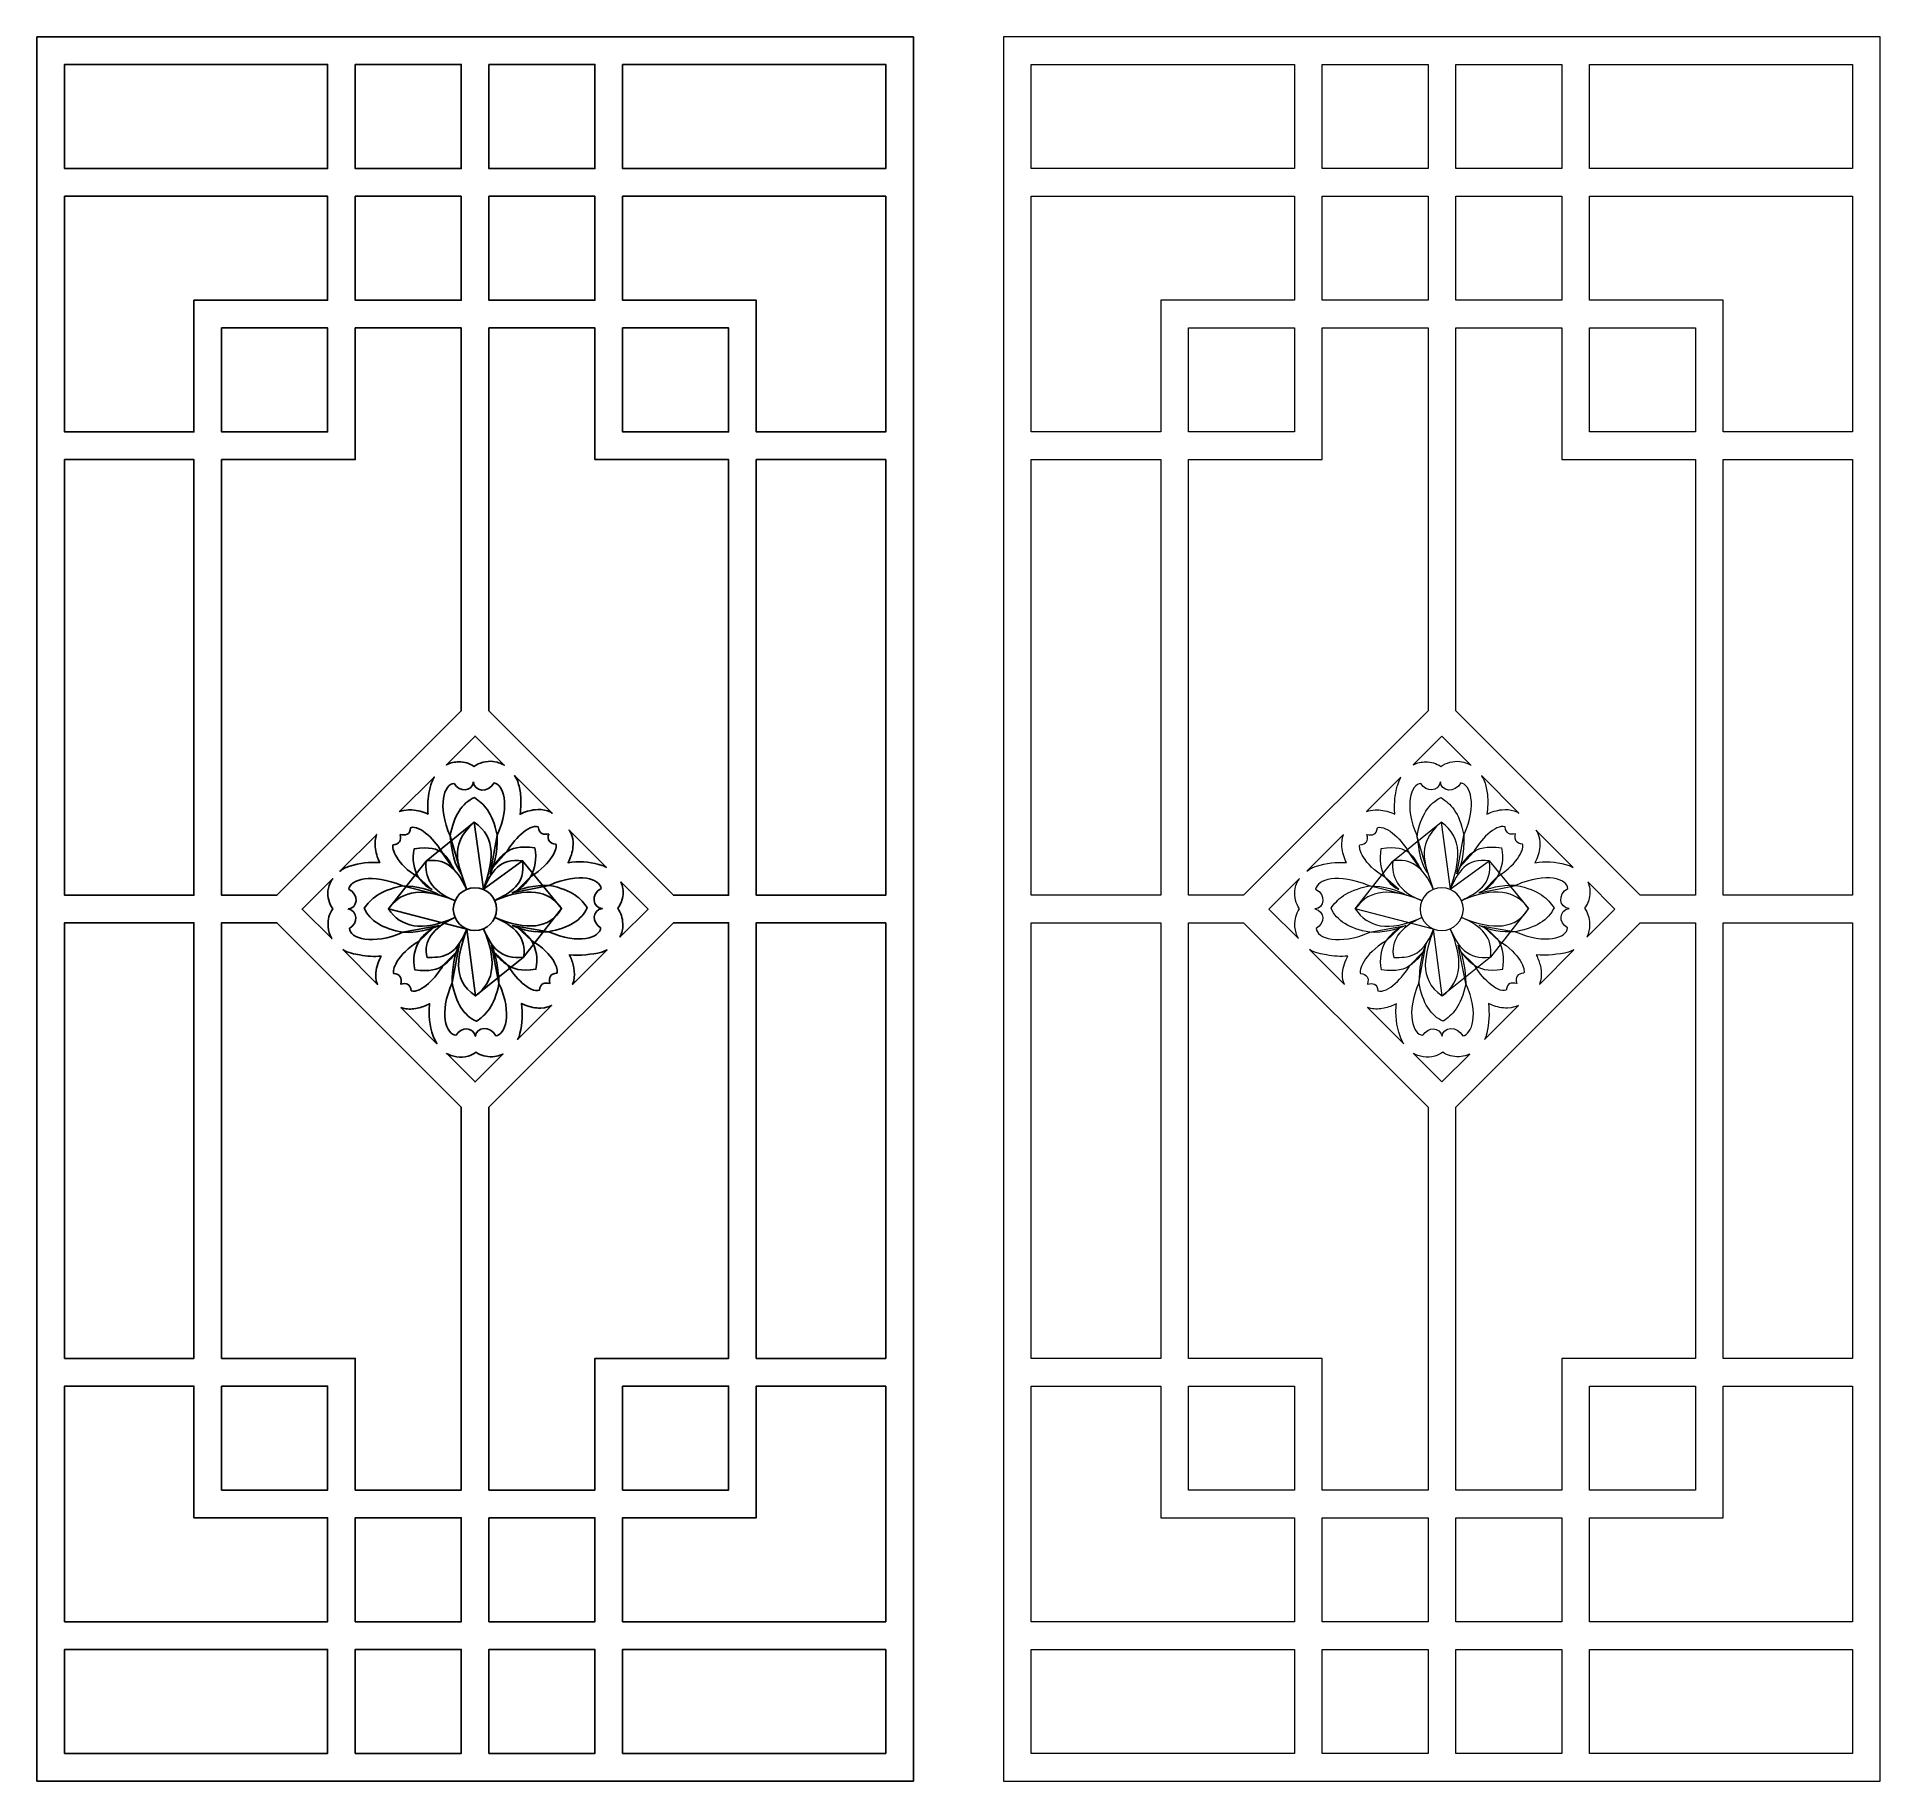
# Model space of a CAD drawing. Header units: centimetres. Extents: x -12.8 to -1.9, y -0.9 to 9.5.
import ezdxf

# ---------------------------------------------------------------- set-up
doc = ezdxf.new("R2010")
doc.units = ezdxf.units.CM
doc.header["$MEASUREMENT"] = 0
doc.layers.add('layer 1', color=7, linetype='Continuous')

msp = doc.modelspace()

# ---------------------------------------------------------------- linework, layer by layer
at = {"layer": 'layer 1', "color": 250}
for points, knots in [([(-12.83717, -0.8996), (-12.83717, -0.8996), (-12.83717, 9.5), (-12.83717, 9.5), (-12.83717, 9.5), (-12.83717, 9.5), (-7.61312, 9.5), (-7.61312, 9.5), (-7.61312, 9.5), (-7.61312, 9.5), (-7.61312, -0.8996), (-7.61312, -0.8996), (-7.61312, -0.8996), (-7.61312, -0.8996), (-12.83717, -0.8996), (-12.83717, -0.8996)], [0, 0, 0, 0, 0.2, 0.2, 0.2, 0.2, 0.4, 0.4, 0.4, 0.4, 0.6, 0.6, 0.6, 0.6, 1, 1, 1, 1]), ([(-12.67234, 8.71494), (-12.67234, 8.71494), (-12.67234, 8.71494), (-12.67234, 8.71494), (-12.67234, 8.71494), (-12.67234, 8.71494), (-11.10425, 8.71494), (-11.10425, 8.71494), (-11.10425, 8.71494), (-11.10425, 8.71494), (-11.10425, 9.33518), (-11.10425, 9.33518), (-11.10425, 9.33518), (-11.10425, 9.33518), (-12.67234, 9.33518), (-12.67234, 9.33518), (-12.67234, 9.33518), (-12.67234, 9.33518), (-12.67234, 8.71494), (-12.67234, 8.71494)], [0, 0, 0, 0, 0.16666667, 0.16666667, 0.16666667, 0.16666667, 0.33333333, 0.33333333, 0.33333333, 0.33333333, 0.5, 0.5, 0.5, 0.5, 0.66666667, 0.66666667, 0.66666667, 0.66666667, 1, 1, 1, 1]), ([(-10.93943, 9.33518), (-10.93943, 9.33518), (-10.93943, 9.33518), (-10.93943, 9.33518), (-10.93943, 9.33518), (-10.93943, 9.33518), (-10.93943, 8.71494), (-10.93943, 8.71494), (-10.93943, 8.71494), (-10.93943, 8.71494), (-10.30757, 8.71494), (-10.30757, 8.71494), (-10.30757, 8.71494), (-10.30757, 8.71494), (-10.30757, 9.33518), (-10.30757, 9.33518), (-10.30757, 9.33518), (-10.30757, 9.33518), (-10.93943, 9.33518), (-10.93943, 9.33518)], [0, 0, 0, 0, 0.16666667, 0.16666667, 0.16666667, 0.16666667, 0.33333333, 0.33333333, 0.33333333, 0.33333333, 0.5, 0.5, 0.5, 0.5, 0.66666667, 0.66666667, 0.66666667, 0.66666667, 1, 1, 1, 1]), ([(-10.14273, 9.33518), (-10.14273, 9.33518), (-10.14273, 9.33518), (-10.14273, 9.33518), (-10.14273, 9.33518), (-10.14273, 9.33518), (-10.14273, 8.71494), (-10.14273, 8.71494), (-10.14273, 8.71494), (-10.14273, 8.71494), (-9.51087, 8.71494), (-9.51087, 8.71494), (-9.51087, 8.71494), (-9.51087, 8.71494), (-9.51087, 9.33518), (-9.51087, 9.33518), (-9.51087, 9.33518), (-9.51087, 9.33518), (-10.14273, 9.33518), (-10.14273, 9.33518)], [0, 0, 0, 0, 0.16666667, 0.16666667, 0.16666667, 0.16666667, 0.33333333, 0.33333333, 0.33333333, 0.33333333, 0.5, 0.5, 0.5, 0.5, 0.66666667, 0.66666667, 0.66666667, 0.66666667, 1, 1, 1, 1]), ([(-9.34604, 9.33518), (-9.34604, 9.33518), (-9.34604, 9.33518), (-9.34604, 9.33518), (-9.34604, 9.33518), (-9.34604, 9.33518), (-9.34604, 8.71494), (-9.34604, 8.71494), (-9.34604, 8.71494), (-9.34604, 8.71494), (-7.77795, 8.71494), (-7.77795, 8.71494), (-7.77795, 8.71494), (-7.77795, 8.71494), (-7.77795, 9.33518), (-7.77795, 9.33518), (-7.77795, 9.33518), (-7.77795, 9.33518), (-9.34604, 9.33518), (-9.34604, 9.33518)], [0, 0, 0, 0, 0.16666667, 0.16666667, 0.16666667, 0.16666667, 0.33333333, 0.33333333, 0.33333333, 0.33333333, 0.5, 0.5, 0.5, 0.5, 0.66666667, 0.66666667, 0.66666667, 0.66666667, 1, 1, 1, 1]), ([(-12.67234, 7.14484), (-12.67234, 7.14484), (-12.67234, 7.14484), (-12.67234, 7.14484), (-12.67234, 7.14484), (-12.67234, 7.14484), (-11.90094, 7.14484), (-11.90094, 7.14484), (-11.90094, 7.14484), (-11.90094, 7.14484), (-11.90094, 7.9299), (-11.90094, 7.9299), (-11.90094, 7.9299), (-11.90094, 7.9299), (-11.10425, 7.9299), (-11.10425, 7.9299), (-11.10425, 7.9299), (-11.10425, 7.9299), (-11.10425, 8.55012), (-11.10425, 8.55012), (-11.10425, 8.55012), (-11.10425, 8.55012), (-12.67234, 8.55012), (-12.67234, 8.55012), (-12.67234, 8.55012), (-12.67234, 8.55012), (-12.67234, 7.14484), (-12.67234, 7.14484)], [0, 0, 0, 0, 0.125, 0.125, 0.125, 0.125, 0.25, 0.25, 0.25, 0.25, 0.375, 0.375, 0.375, 0.375, 0.5, 0.5, 0.5, 0.5, 0.625, 0.625, 0.625, 0.625, 0.75, 0.75, 0.75, 0.75, 1, 1, 1, 1]), ([(-10.30757, 8.55012), (-10.30757, 8.55012), (-10.30757, 8.55012), (-10.30757, 8.55012), (-10.30757, 8.55012), (-10.30757, 8.55012), (-10.93943, 8.55012), (-10.93943, 8.55012), (-10.93943, 8.55012), (-10.93943, 8.55012), (-10.93943, 7.9299), (-10.93943, 7.9299), (-10.93943, 7.9299), (-10.93943, 7.9299), (-10.30757, 7.9299), (-10.30757, 7.9299), (-10.30757, 7.9299), (-10.30757, 7.9299), (-10.30757, 8.55012), (-10.30757, 8.55012)], [0, 0, 0, 0, 0.16666667, 0.16666667, 0.16666667, 0.16666667, 0.33333333, 0.33333333, 0.33333333, 0.33333333, 0.5, 0.5, 0.5, 0.5, 0.66666667, 0.66666667, 0.66666667, 0.66666667, 1, 1, 1, 1]), ([(-10.14273, 7.9299), (-10.14273, 7.9299), (-10.14273, 7.9299), (-10.14273, 7.9299), (-10.14273, 7.9299), (-10.14273, 7.9299), (-9.51087, 7.9299), (-9.51087, 7.9299), (-9.51087, 7.9299), (-9.51087, 7.9299), (-9.51087, 8.55012), (-9.51087, 8.55012), (-9.51087, 8.55012), (-9.51087, 8.55012), (-10.14273, 8.55012), (-10.14273, 8.55012), (-10.14273, 8.55012), (-10.14273, 8.55012), (-10.14273, 7.9299), (-10.14273, 7.9299)], [0, 0, 0, 0, 0.16666667, 0.16666667, 0.16666667, 0.16666667, 0.33333333, 0.33333333, 0.33333333, 0.33333333, 0.5, 0.5, 0.5, 0.5, 0.66666667, 0.66666667, 0.66666667, 0.66666667, 1, 1, 1, 1]), ([(-7.77795, 8.55012), (-7.77795, 8.55012), (-7.77795, 8.55012), (-7.77795, 8.55012), (-7.77795, 8.55012), (-7.77795, 8.55012), (-9.34604, 8.55012), (-9.34604, 8.55012), (-9.34604, 8.55012), (-9.34604, 8.55012), (-9.34604, 7.9299), (-9.34604, 7.9299), (-9.34604, 7.9299), (-9.34604, 7.9299), (-8.54935, 7.9299), (-8.54935, 7.9299), (-8.54935, 7.9299), (-8.54935, 7.9299), (-8.54935, 7.14484), (-8.54935, 7.14484), (-8.54935, 7.14484), (-8.54935, 7.14484), (-7.77795, 7.14484), (-7.77795, 7.14484), (-7.77795, 7.14484), (-7.77795, 7.14484), (-7.77795, 8.55012), (-7.77795, 8.55012)], [0, 0, 0, 0, 0.125, 0.125, 0.125, 0.125, 0.25, 0.25, 0.25, 0.25, 0.375, 0.375, 0.375, 0.375, 0.5, 0.5, 0.5, 0.5, 0.625, 0.625, 0.625, 0.625, 0.75, 0.75, 0.75, 0.75, 1, 1, 1, 1]), ([(-11.40663, 4.38261), (-11.40663, 4.38261), (-11.40663, 4.38261), (-11.40663, 4.38261), (-11.40663, 4.38261), (-11.40663, 4.38261), (-10.30757, 5.48168), (-10.30757, 5.48168), (-10.30757, 5.48168), (-10.30757, 5.48168), (-10.30757, 7.76506), (-10.30757, 7.76506), (-10.30757, 7.76506), (-10.30757, 7.76506), (-10.93943, 7.76506), (-10.93943, 7.76506), (-10.93943, 7.76506), (-10.93943, 7.76506), (-10.93943, 6.98001), (-10.93943, 6.98001), (-10.93943, 6.98001), (-10.93943, 6.98001), (-11.73611, 6.98001), (-11.73611, 6.98001), (-11.73611, 6.98001), (-11.73611, 6.98001), (-11.73611, 4.38261), (-11.73611, 4.38261), (-11.73611, 4.38261), (-11.73611, 4.38261), (-11.40663, 4.38261), (-11.40663, 4.38261)], [0, 0, 0, 0, 0.11111111, 0.11111111, 0.11111111, 0.11111111, 0.22222222, 0.22222222, 0.22222222, 0.22222222, 0.33333333, 0.33333333, 0.33333333, 0.33333333, 0.44444444, 0.44444444, 0.44444444, 0.44444444, 0.55555556, 0.55555556, 0.55555556, 0.55555556, 0.66666667, 0.66666667, 0.66666667, 0.66666667, 0.77777778, 0.77777778, 0.77777778, 0.77777778, 1, 1, 1, 1]), ([(-11.73611, 7.14484), (-11.73611, 7.14484), (-11.73611, 7.14484), (-11.73611, 7.14484), (-11.73611, 7.14484), (-11.73611, 7.14484), (-11.10425, 7.14484), (-11.10425, 7.14484), (-11.10425, 7.14484), (-11.10425, 7.14484), (-11.10425, 7.76506), (-11.10425, 7.76506), (-11.10425, 7.76506), (-11.10425, 7.76506), (-11.73611, 7.76506), (-11.73611, 7.76506), (-11.73611, 7.76506), (-11.73611, 7.76506), (-11.73611, 7.14484), (-11.73611, 7.14484)], [0, 0, 0, 0, 0.16666667, 0.16666667, 0.16666667, 0.16666667, 0.33333333, 0.33333333, 0.33333333, 0.33333333, 0.5, 0.5, 0.5, 0.5, 0.66666667, 0.66666667, 0.66666667, 0.66666667, 1, 1, 1, 1]), ([(-10.14273, 5.48168), (-10.14273, 5.48168), (-10.14273, 5.48168), (-10.14273, 5.48168), (-10.14273, 5.48168), (-10.14273, 5.48168), (-9.04365, 4.38261), (-9.04365, 4.38261), (-9.04365, 4.38261), (-9.04365, 4.38261), (-8.71418, 4.38261), (-8.71418, 4.38261), (-8.71418, 4.38261), (-8.71418, 4.38261), (-8.71418, 6.98001), (-8.71418, 6.98001), (-8.71418, 6.98001), (-8.71418, 6.98001), (-9.51087, 6.98001), (-9.51087, 6.98001), (-9.51087, 6.98001), (-9.51087, 6.98001), (-9.51087, 7.76506), (-9.51087, 7.76506), (-9.51087, 7.76506), (-9.51087, 7.76506), (-10.14273, 7.76506), (-10.14273, 7.76506), (-10.14273, 7.76506), (-10.14273, 7.76506), (-10.14273, 5.48168), (-10.14273, 5.48168)], [0, 0, 0, 0, 0.11111111, 0.11111111, 0.11111111, 0.11111111, 0.22222222, 0.22222222, 0.22222222, 0.22222222, 0.33333333, 0.33333333, 0.33333333, 0.33333333, 0.44444444, 0.44444444, 0.44444444, 0.44444444, 0.55555556, 0.55555556, 0.55555556, 0.55555556, 0.66666667, 0.66666667, 0.66666667, 0.66666667, 0.77777778, 0.77777778, 0.77777778, 0.77777778, 1, 1, 1, 1]), ([(-9.34604, 7.14484), (-9.34604, 7.14484), (-9.34604, 7.14484), (-9.34604, 7.14484), (-9.34604, 7.14484), (-9.34604, 7.14484), (-8.71418, 7.14484), (-8.71418, 7.14484), (-8.71418, 7.14484), (-8.71418, 7.14484), (-8.71418, 7.76506), (-8.71418, 7.76506), (-8.71418, 7.76506), (-8.71418, 7.76506), (-9.34604, 7.76506), (-9.34604, 7.76506), (-9.34604, 7.76506), (-9.34604, 7.76506), (-9.34604, 7.14484), (-9.34604, 7.14484)], [0, 0, 0, 0, 0.16666667, 0.16666667, 0.16666667, 0.16666667, 0.33333333, 0.33333333, 0.33333333, 0.33333333, 0.5, 0.5, 0.5, 0.5, 0.66666667, 0.66666667, 0.66666667, 0.66666667, 1, 1, 1, 1]), ([(-12.67234, 4.38261), (-12.67234, 4.38261), (-12.67234, 4.38261), (-12.67234, 4.38261), (-12.67234, 4.38261), (-12.67234, 4.38261), (-11.90094, 4.38261), (-11.90094, 4.38261), (-11.90094, 4.38261), (-11.90094, 4.38261), (-11.90094, 6.98001), (-11.90094, 6.98001), (-11.90094, 6.98001), (-11.90094, 6.98001), (-12.67234, 6.98001), (-12.67234, 6.98001), (-12.67234, 6.98001), (-12.67234, 6.98001), (-12.67234, 4.38261), (-12.67234, 4.38261)], [0, 0, 0, 0, 0.16666667, 0.16666667, 0.16666667, 0.16666667, 0.33333333, 0.33333333, 0.33333333, 0.33333333, 0.5, 0.5, 0.5, 0.5, 0.66666667, 0.66666667, 0.66666667, 0.66666667, 1, 1, 1, 1]), ([(-7.77795, 6.98001), (-7.77795, 6.98001), (-7.77795, 6.98001), (-7.77795, 6.98001), (-7.77795, 6.98001), (-7.77795, 6.98001), (-8.54935, 6.98001), (-8.54935, 6.98001), (-8.54935, 6.98001), (-8.54935, 6.98001), (-8.54935, 4.38261), (-8.54935, 4.38261), (-8.54935, 4.38261), (-8.54935, 4.38261), (-7.77795, 4.38261), (-7.77795, 4.38261), (-7.77795, 4.38261), (-7.77795, 4.38261), (-7.77795, 6.98001), (-7.77795, 6.98001)], [0, 0, 0, 0, 0.16666667, 0.16666667, 0.16666667, 0.16666667, 0.33333333, 0.33333333, 0.33333333, 0.33333333, 0.5, 0.5, 0.5, 0.5, 0.66666667, 0.66666667, 0.66666667, 0.66666667, 1, 1, 1, 1]), ([(-10.05034, 5.15616), (-10.05034, 5.15616), (-10.05034, 5.15616), (-10.05034, 5.15616), (-10.05034, 5.15616), (-10.05312, 5.15794), (-10.05597, 5.15967), (-10.05894, 5.16143), (-10.05894, 5.16143), (-10.07086, 5.16723), (-10.08193, 5.17164), (-10.09462, 5.17555), (-10.09462, 5.17555), (-10.09462, 5.17555), (-10.11858, 5.18011), (-10.11858, 5.18011), (-10.11858, 5.18011), (-10.15693, 5.18317), (-10.19982, 5.17281), (-10.23179, 5.15011), (-10.23179, 5.15011), (-10.25944, 5.16956), (-10.28895, 5.1769), (-10.32236, 5.17793), (-10.32236, 5.17793), (-10.3347, 5.17743), (-10.34581, 5.17617), (-10.35795, 5.17391), (-10.35795, 5.17391), (-10.37209, 5.17013), (-10.38405, 5.16569), (-10.39657, 5.15954), (-10.39657, 5.15954), (-10.39657, 5.15954), (-10.22514, 5.33096), (-10.22514, 5.33096), (-10.22514, 5.33096), (-10.22514, 5.33096), (-10.05034, 5.15616), (-10.05034, 5.15616)], [0, 0, 0, 0, 0.09090909, 0.09090909, 0.09090909, 0.09090909, 0.18181818, 0.18181818, 0.18181818, 0.18181818, 0.27272727, 0.27272727, 0.27272727, 0.27272727, 0.36363636, 0.36363636, 0.36363636, 0.36363636, 0.45454545, 0.45454545, 0.45454545, 0.45454545, 0.54545455, 0.54545455, 0.54545455, 0.54545455, 0.63636364, 0.63636364, 0.63636364, 0.63636364, 0.72727273, 0.72727273, 0.72727273, 0.72727273, 0.81818182, 0.81818182, 0.81818182, 0.81818182, 1, 1, 1, 1]), ([(-10.50595, 4.87088), (-10.50595, 4.87088), (-10.50595, 4.87088), (-10.50595, 4.87088), (-10.50595, 4.87088), (-10.50595, 4.87088), (-10.50543, 4.86576), (-10.50543, 4.86576), (-10.50543, 4.86576), (-10.53668, 4.88028), (-10.5673, 4.88841), (-10.60161, 4.89121), (-10.60161, 4.89121), (-10.60161, 4.89121), (-10.62286, 4.89138), (-10.62286, 4.89138), (-10.62286, 4.89138), (-10.6421, 4.89005), (-10.65858, 4.88706), (-10.67539, 4.88072), (-10.67539, 4.88072), (-10.67539, 4.88072), (-10.46897, 5.08715), (-10.46897, 5.08715), (-10.46897, 5.08715), (-10.47701, 5.07249), (-10.48329, 5.05757), (-10.48866, 5.04058), (-10.48866, 5.04058), (-10.49187, 5.02939), (-10.49478, 5.01826), (-10.49739, 5.00692), (-10.49739, 5.00692), (-10.50676, 4.96121), (-10.50946, 4.9174), (-10.50595, 4.87088)], [0, 0, 0, 0, 0.1, 0.1, 0.1, 0.1, 0.2, 0.2, 0.2, 0.2, 0.3, 0.3, 0.3, 0.3, 0.4, 0.4, 0.4, 0.4, 0.5, 0.5, 0.5, 0.5, 0.6, 0.6, 0.6, 0.6, 0.7, 0.7, 0.7, 0.7, 0.8, 0.8, 0.8, 0.8, 1, 1, 1, 1]), ([(-10.23378, 5.05888), (-10.23378, 5.05888), (-10.23378, 5.05888), (-10.23378, 5.05888), (-10.23378, 5.05888), (-10.23438, 4.99994), (-10.14491, 4.98828), (-10.11249, 5.05197), (-10.11249, 5.05197), (-10.05845, 5.04465), (-10.01064, 4.92468), (-10.09419, 4.73952), (-10.09419, 4.73952), (-10.12233, 4.88096), (-10.17457, 4.92693), (-10.22886, 4.96482), (-10.22886, 4.96482), (-10.30307, 4.93236), (-10.35127, 4.85615), (-10.37348, 4.73623), (-10.37348, 4.73623), (-10.45399, 4.91518), (-10.40917, 5.04696), (-10.3502, 5.04869), (-10.3502, 5.04869), (-10.31805, 4.99545), (-10.24658, 4.99616), (-10.23378, 5.05888)], [0, 0, 0, 0, 0.125, 0.125, 0.125, 0.125, 0.25, 0.25, 0.25, 0.25, 0.375, 0.375, 0.375, 0.375, 0.5, 0.5, 0.5, 0.5, 0.625, 0.625, 0.625, 0.625, 0.75, 0.75, 0.75, 0.75, 1, 1, 1, 1]), ([(-9.76572, 4.87154), (-9.76572, 4.87154), (-9.76572, 4.87154), (-9.76572, 4.87154), (-9.76572, 4.87154), (-9.76837, 4.87336), (-9.77115, 4.87514), (-9.77415, 4.87691), (-9.77415, 4.87691), (-9.77415, 4.87691), (-9.79376, 4.88539), (-9.79376, 4.88539), (-9.79376, 4.88539), (-9.81926, 4.89294), (-9.84152, 4.89438), (-9.86795, 4.89221), (-9.86795, 4.89221), (-9.89859, 4.88811), (-9.92964, 4.87965), (-9.95691, 4.86478), (-9.95691, 4.86478), (-9.95269, 4.90345), (-9.94927, 4.94467), (-9.95391, 4.98327), (-9.95391, 4.98327), (-9.95781, 5.00983), (-9.96346, 5.03502), (-9.97062, 5.06089), (-9.97062, 5.06089), (-9.97659, 5.07307), (-9.98259, 5.08418), (-9.9895, 5.09533), (-9.9895, 5.09533), (-9.9895, 5.09533), (-9.76572, 4.87154), (-9.76572, 4.87154)], [0, 0, 0, 0, 0.1, 0.1, 0.1, 0.1, 0.2, 0.2, 0.2, 0.2, 0.3, 0.3, 0.3, 0.3, 0.4, 0.4, 0.4, 0.4, 0.5, 0.5, 0.5, 0.5, 0.6, 0.6, 0.6, 0.6, 0.7, 0.7, 0.7, 0.7, 0.8, 0.8, 0.8, 0.8, 1, 1, 1, 1]), ([(-10.81158, 4.74454), (-10.81158, 4.74454), (-10.81158, 4.74454), (-10.81158, 4.74454), (-10.81158, 4.74454), (-10.81158, 4.74454), (-10.81188, 4.74393), (-10.81188, 4.74393), (-10.81188, 4.74393), (-10.8205, 4.71879), (-10.82273, 4.69683), (-10.82128, 4.67036), (-10.82128, 4.67036), (-10.81768, 4.63753), (-10.80882, 4.60627), (-10.79348, 4.57691), (-10.79348, 4.57691), (-10.85353, 4.58209), (-10.91464, 4.57237), (-10.97221, 4.55564), (-10.97221, 4.55564), (-10.9937, 4.54898), (-11.01298, 4.53862), (-11.03055, 4.52556), (-11.03055, 4.52556), (-11.03055, 4.52556), (-10.81158, 4.74454), (-10.81158, 4.74454)], [0, 0, 0, 0, 0.125, 0.125, 0.125, 0.125, 0.25, 0.25, 0.25, 0.25, 0.375, 0.375, 0.375, 0.375, 0.5, 0.5, 0.5, 0.5, 0.625, 0.625, 0.625, 0.625, 0.75, 0.75, 0.75, 0.75, 1, 1, 1, 1]), ([(-10.6718, 4.74464), (-10.6718, 4.74464), (-10.6718, 4.74464), (-10.6718, 4.74464), (-10.6718, 4.74464), (-10.66204, 4.70695), (-10.67608, 4.68622), (-10.71394, 4.68245), (-10.71394, 4.68245), (-10.7238, 4.66285), (-10.69703, 4.5692), (-10.56251, 4.48816), (-10.56251, 4.48816), (-10.59138, 4.53809), (-10.60127, 4.59486), (-10.58823, 4.65985), (-10.58823, 4.65985), (-10.49724, 4.67265), (-10.44844, 4.65745), (-10.42039, 4.63441), (-10.42039, 4.63441), (-10.45626, 4.70088), (-10.55187, 4.80454), (-10.60965, 4.78489), (-10.60965, 4.78489), (-10.61451, 4.74124), (-10.64023, 4.73736), (-10.6718, 4.74464)], [0, 0, 0, 0, 0.125, 0.125, 0.125, 0.125, 0.25, 0.25, 0.25, 0.25, 0.375, 0.375, 0.375, 0.375, 0.5, 0.5, 0.5, 0.5, 0.625, 0.625, 0.625, 0.625, 0.75, 0.75, 0.75, 0.75, 1, 1, 1, 1]), ([(-10.51772, 4.58581), (-10.51772, 4.58581), (-10.51772, 4.58581), (-10.51772, 4.58581), (-10.51772, 4.58581), (-10.41532, 4.60541), (-10.33428, 4.55213), (-10.27669, 4.41873), (-10.27669, 4.41873), (-10.31561, 4.54716), (-10.39612, 4.67226), (-10.23014, 4.81701), (-10.23014, 4.81701), (-10.23014, 4.81701), (-10.51772, 4.58581), (-10.51772, 4.58581)], [0, 0, 0, 0, 0.2, 0.2, 0.2, 0.2, 0.4, 0.4, 0.4, 0.4, 0.6, 0.6, 0.6, 0.6, 1, 1, 1, 1]), ([(-10.30779, 4.5105), (-10.30779, 4.5105), (-10.30779, 4.5105), (-10.30779, 4.5105), (-10.30779, 4.5105), (-10.32938, 4.54478), (-10.35859, 4.58189), (-10.37352, 4.73651), (-10.37352, 4.73651), (-10.37352, 4.73651), (-10.30779, 4.5105), (-10.30779, 4.5105)], [0, 0, 0, 0, 0.25, 0.25, 0.25, 0.25, 0.5, 0.5, 0.5, 0.5, 1, 1, 1, 1]), ([(-10.23014, 4.81701), (-10.23014, 4.81701), (-10.23014, 4.81701), (-10.23014, 4.81701), (-10.23014, 4.81701), (-10.09414, 4.72624), (-10.11813, 4.5784), (-10.17536, 4.41873), (-10.17536, 4.41873), (-10.17536, 4.41873), (-10.23014, 4.81701), (-10.23014, 4.81701)], [0, 0, 0, 0, 0.25, 0.25, 0.25, 0.25, 0.5, 0.5, 0.5, 0.5, 1, 1, 1, 1]), ([(-10.1362, 4.50945), (-10.1362, 4.50945), (-10.1362, 4.50945), (-10.1362, 4.50945), (-10.1362, 4.50945), (-10.11112, 4.55799), (-10.09179, 4.62187), (-10.09421, 4.73968), (-10.09421, 4.73968), (-10.09421, 4.73968), (-10.1362, 4.50945), (-10.1362, 4.50945)], [0, 0, 0, 0, 0.25, 0.25, 0.25, 0.25, 0.5, 0.5, 0.5, 0.5, 1, 1, 1, 1]), ([(-9.78618, 4.74931), (-9.78618, 4.74931), (-9.78618, 4.74931), (-9.78618, 4.74931), (-9.78618, 4.74931), (-9.79594, 4.71162), (-9.7819, 4.69088), (-9.74402, 4.68711), (-9.74402, 4.68711), (-9.73417, 4.66749), (-9.76093, 4.57387), (-9.89545, 4.49282), (-9.89545, 4.49282), (-9.86658, 4.54275), (-9.85669, 4.5995), (-9.86972, 4.66452), (-9.86972, 4.66452), (-9.96072, 4.67732), (-10.00951, 4.66212), (-10.03759, 4.63907), (-10.03759, 4.63907), (-10.00169, 4.70554), (-9.90608, 4.8092), (-9.8483, 4.78956), (-9.8483, 4.78956), (-9.84344, 4.7459), (-9.81772, 4.74203), (-9.78618, 4.74931)], [0, 0, 0, 0, 0.125, 0.125, 0.125, 0.125, 0.25, 0.25, 0.25, 0.25, 0.375, 0.375, 0.375, 0.375, 0.5, 0.5, 0.5, 0.5, 0.625, 0.625, 0.625, 0.625, 0.75, 0.75, 0.75, 0.75, 1, 1, 1, 1]), ([(-9.44204, 4.54788), (-9.44204, 4.54788), (-9.44204, 4.54788), (-9.44204, 4.54788), (-9.44204, 4.54788), (-9.45011, 4.55206), (-9.45848, 4.55585), (-9.46742, 4.55927), (-9.46742, 4.55927), (-9.46742, 4.55927), (-9.48844, 4.56616), (-9.48844, 4.56616), (-9.48844, 4.56616), (-9.54835, 4.58264), (-9.60926, 4.58499), (-9.67068, 4.57612), (-9.67068, 4.57612), (-9.67068, 4.57612), (-9.66026, 4.59833), (-9.66026, 4.59833), (-9.66026, 4.59833), (-9.64718, 4.63148), (-9.6401, 4.66199), (-9.64074, 4.69775), (-9.64074, 4.69775), (-9.64074, 4.69775), (-9.6431, 4.71885), (-9.6431, 4.71885), (-9.6431, 4.71885), (-9.64721, 4.73758), (-9.65264, 4.75175), (-9.66268, 4.7681), (-9.66268, 4.7681), (-9.66268, 4.7681), (-9.66486, 4.77068), (-9.66486, 4.77068), (-9.66486, 4.77068), (-9.66486, 4.77068), (-9.44204, 4.54788), (-9.44204, 4.54788)], [0, 0, 0, 0, 0.09090909, 0.09090909, 0.09090909, 0.09090909, 0.18181818, 0.18181818, 0.18181818, 0.18181818, 0.27272727, 0.27272727, 0.27272727, 0.27272727, 0.36363636, 0.36363636, 0.36363636, 0.36363636, 0.45454545, 0.45454545, 0.45454545, 0.45454545, 0.54545455, 0.54545455, 0.54545455, 0.54545455, 0.63636364, 0.63636364, 0.63636364, 0.63636364, 0.72727273, 0.72727273, 0.72727273, 0.72727273, 0.81818182, 0.81818182, 0.81818182, 0.81818182, 1, 1, 1, 1]), ([(-10.34927, 4.53335), (-10.34927, 4.53335), (-10.34927, 4.53335), (-10.34927, 4.53335), (-10.34927, 4.53335), (-10.36612, 4.56177), (-10.39193, 4.61545), (-10.42054, 4.63456), (-10.42054, 4.63456), (-10.42054, 4.63456), (-10.34927, 4.53335), (-10.34927, 4.53335)], [0, 0, 0, 0, 0.25, 0.25, 0.25, 0.25, 0.5, 0.5, 0.5, 0.5, 1, 1, 1, 1]), ([(-10.11828, 4.55039), (-10.11828, 4.55039), (-10.11828, 4.55039), (-10.11828, 4.55039), (-10.11828, 4.55039), (-10.09928, 4.58125), (-10.06879, 4.622), (-10.03724, 4.63933), (-10.03724, 4.63933), (-10.03724, 4.63933), (-10.11828, 4.55039), (-10.11828, 4.55039)], [0, 0, 0, 0, 0.25, 0.25, 0.25, 0.25, 0.5, 0.5, 0.5, 0.5, 1, 1, 1, 1]), ([(-10.98266, 4.30054), (-10.98266, 4.30054), (-10.98266, 4.30054), (-10.98266, 4.30054), (-10.98266, 4.30054), (-10.9252, 4.3023), (-10.91418, 4.38766), (-10.97767, 4.41929), (-10.97767, 4.41929), (-10.97026, 4.47275), (-10.84535, 4.52004), (-10.65819, 4.43738), (-10.65819, 4.43738), (-10.80116, 4.40955), (-10.84764, 4.3579), (-10.88593, 4.30418), (-10.88593, 4.30418), (-10.85312, 4.23078), (-10.77617, 4.1831), (-10.65494, 4.16112), (-10.65494, 4.16112), (-10.83583, 4.08149), (-10.9726, 4.12581), (-10.97436, 4.18413), (-10.97436, 4.18413), (-10.92113, 4.21559), (-10.92137, 4.28676), (-10.98266, 4.30054)], [0, 0, 0, 0, 0.125, 0.125, 0.125, 0.125, 0.25, 0.25, 0.25, 0.25, 0.375, 0.375, 0.375, 0.375, 0.5, 0.5, 0.5, 0.5, 0.625, 0.625, 0.625, 0.625, 0.75, 0.75, 0.75, 0.75, 1, 1, 1, 1]), ([(-10.74139, 4.30134), (-10.74139, 4.30134), (-10.74139, 4.30134), (-10.74139, 4.30134), (-10.74139, 4.30134), (-10.67496, 4.39243), (-10.57319, 4.44324), (-10.34517, 4.35011), (-10.34517, 4.35011), (-10.49214, 4.40814), (-10.52549, 4.49227), (-10.51772, 4.58581), (-10.51772, 4.58581), (-10.51772, 4.58581), (-10.74139, 4.30134), (-10.74139, 4.30134)], [0, 0, 0, 0, 0.2, 0.2, 0.2, 0.2, 0.4, 0.4, 0.4, 0.4, 0.6, 0.6, 0.6, 0.6, 1, 1, 1, 1]), ([(-10.17536, 4.41873), (-10.17536, 4.41873), (-10.17536, 4.41873), (-10.17536, 4.41873), (-10.17536, 4.41873), (-10.13097, 4.51752), (-10.0794, 4.60708), (-9.94253, 4.58763), (-9.94253, 4.58763), (-9.94253, 4.58763), (-10.17536, 4.41873), (-10.17536, 4.41873)], [0, 0, 0, 0, 0.25, 0.25, 0.25, 0.25, 0.5, 0.5, 0.5, 0.5, 1, 1, 1, 1]), ([(-9.94253, 4.58763), (-9.94253, 4.58763), (-9.94253, 4.58763), (-9.94253, 4.58763), (-9.94253, 4.58763), (-9.92186, 4.44031), (-10.01781, 4.39877), (-10.10688, 4.35101), (-10.10688, 4.35101), (-9.91623, 4.43119), (-9.78384, 4.41493), (-9.70974, 4.30223), (-9.70974, 4.30223), (-9.70974, 4.30223), (-9.94253, 4.58763), (-9.94253, 4.58763)], [0, 0, 0, 0, 0.2, 0.2, 0.2, 0.2, 0.4, 0.4, 0.4, 0.4, 0.6, 0.6, 0.6, 0.6, 1, 1, 1, 1]), ([(-9.46641, 4.30401), (-9.46641, 4.30401), (-9.46641, 4.30401), (-9.46641, 4.30401), (-9.46641, 4.30401), (-9.52826, 4.29053), (-9.53027, 4.21951), (-9.4769, 4.18796), (-9.4769, 4.18796), (-9.47863, 4.12965), (-9.60646, 4.0853), (-9.78735, 4.16495), (-9.78735, 4.16495), (-9.66612, 4.18691), (-9.5891, 4.23459), (-9.55627, 4.30801), (-9.55627, 4.30801), (-9.59458, 4.3617), (-9.64106, 4.41339), (-9.78403, 4.44121), (-9.78403, 4.44121), (-9.59685, 4.52388), (-9.48097, 4.47658), (-9.47356, 4.42313), (-9.47356, 4.42313), (-9.5376, 4.39124), (-9.52512, 4.30442), (-9.46641, 4.30401)], [0, 0, 0, 0, 0.125, 0.125, 0.125, 0.125, 0.25, 0.25, 0.25, 0.25, 0.375, 0.375, 0.375, 0.375, 0.5, 0.5, 0.5, 0.5, 0.625, 0.625, 0.625, 0.625, 0.75, 0.75, 0.75, 0.75, 1, 1, 1, 1]), ([(-11.07322, 4.4829), (-11.07322, 4.4829), (-11.07322, 4.4829), (-11.07322, 4.4829), (-11.07322, 4.4829), (-11.07693, 4.47767), (-11.08041, 4.47232), (-11.0839, 4.46648), (-11.0839, 4.46648), (-11.08966, 4.45478), (-11.09396, 4.44401), (-11.09777, 4.43151), (-11.09777, 4.43151), (-11.09777, 4.43151), (-11.10205, 4.40798), (-11.10205, 4.40798), (-11.10205, 4.40798), (-11.10447, 4.37022), (-11.0971, 4.33266), (-11.07404, 4.3018), (-11.07404, 4.3018), (-11.08456, 4.28593), (-11.09094, 4.27095), (-11.09631, 4.25274), (-11.09631, 4.25274), (-11.09631, 4.25274), (-11.10057, 4.23007), (-11.10057, 4.23007), (-11.10057, 4.23007), (-11.10282, 4.20418), (-11.10092, 4.1828), (-11.09426, 4.15768), (-11.09426, 4.15768), (-11.09011, 4.14572), (-11.08559, 4.13521), (-11.07986, 4.12412), (-11.07986, 4.12412), (-11.07986, 4.12412), (-11.25592, 4.3002), (-11.25592, 4.3002), (-11.25592, 4.3002), (-11.25592, 4.3002), (-11.07322, 4.4829), (-11.07322, 4.4829)], [0, 0, 0, 0, 0.08333333, 0.08333333, 0.08333333, 0.08333333, 0.16666667, 0.16666667, 0.16666667, 0.16666667, 0.25, 0.25, 0.25, 0.25, 0.33333333, 0.33333333, 0.33333333, 0.33333333, 0.41666667, 0.41666667, 0.41666667, 0.41666667, 0.5, 0.5, 0.5, 0.5, 0.58333333, 0.58333333, 0.58333333, 0.58333333, 0.66666667, 0.66666667, 0.66666667, 0.66666667, 0.75, 0.75, 0.75, 0.75, 0.83333333, 0.83333333, 0.83333333, 0.83333333, 1, 1, 1, 1]), ([(-10.43693, 4.38193), (-10.43693, 4.38193), (-10.43693, 4.38193), (-10.43693, 4.38193), (-10.43693, 4.38193), (-10.49059, 4.41583), (-10.57049, 4.43717), (-10.65819, 4.43738), (-10.65819, 4.43738), (-10.65819, 4.43738), (-10.43693, 4.38193), (-10.43693, 4.38193)], [0, 0, 0, 0, 0.25, 0.25, 0.25, 0.25, 0.5, 0.5, 0.5, 0.5, 1, 1, 1, 1]), ([(-10.48209, 4.41732), (-10.48209, 4.41732), (-10.48209, 4.41732), (-10.48209, 4.41732), (-10.48209, 4.41732), (-10.50762, 4.42668), (-10.53719, 4.45289), (-10.5627, 4.48844), (-10.5627, 4.48844), (-10.5627, 4.48844), (-10.48209, 4.41732), (-10.48209, 4.41732)], [0, 0, 0, 0, 0.25, 0.25, 0.25, 0.25, 0.5, 0.5, 0.5, 0.5, 1, 1, 1, 1]), ([(-10.35497, 4.29967), (-10.35497, 4.29967), (-10.35497, 4.29967), (-10.35497, 4.29967), (-10.35497, 4.29967), (-10.35497, 4.36986), (-10.29713, 4.42708), (-10.22616, 4.42708), (-10.22616, 4.42708), (-10.15522, 4.42708), (-10.09736, 4.36986), (-10.09736, 4.29967), (-10.09736, 4.29967), (-10.09736, 4.22949), (-10.15522, 4.17225), (-10.22616, 4.17225), (-10.22616, 4.17225), (-10.29713, 4.17225), (-10.35497, 4.22949), (-10.35497, 4.29967)], [0, 0, 0, 0, 0.16666667, 0.16666667, 0.16666667, 0.16666667, 0.33333333, 0.33333333, 0.33333333, 0.33333333, 0.5, 0.5, 0.5, 0.5, 0.66666667, 0.66666667, 0.66666667, 0.66666667, 1, 1, 1, 1]), ([(-10.0043, 4.39702), (-10.0043, 4.39702), (-10.0043, 4.39702), (-10.0043, 4.39702), (-10.0043, 4.39702), (-9.94925, 4.42511), (-9.87593, 4.44056), (-9.78389, 4.44123), (-9.78389, 4.44123), (-9.78389, 4.44123), (-10.0043, 4.39702), (-10.0043, 4.39702)], [0, 0, 0, 0, 0.25, 0.25, 0.25, 0.25, 0.5, 0.5, 0.5, 0.5, 1, 1, 1, 1]), ([(-9.97773, 4.40904), (-9.97773, 4.40904), (-9.97773, 4.40904), (-9.97773, 4.40904), (-9.97773, 4.40904), (-9.95019, 4.42353), (-9.91984, 4.45402), (-9.89538, 4.49289), (-9.89538, 4.49289), (-9.89538, 4.49289), (-9.97773, 4.40904), (-9.97773, 4.40904)], [0, 0, 0, 0, 0.25, 0.25, 0.25, 0.25, 0.5, 0.5, 0.5, 0.5, 1, 1, 1, 1]), ([(-9.36201, 4.13258), (-9.36201, 4.13258), (-9.36201, 4.13258), (-9.36201, 4.13258), (-9.36201, 4.13258), (-9.35912, 4.1384), (-9.35649, 4.14432), (-9.35396, 4.15077), (-9.35396, 4.15077), (-9.35011, 4.16333), (-9.34747, 4.17486), (-9.34557, 4.18787), (-9.34557, 4.18787), (-9.34557, 4.18787), (-9.34463, 4.21225), (-9.34463, 4.21225), (-9.34463, 4.21225), (-9.34681, 4.24632), (-9.35503, 4.27662), (-9.37497, 4.30476), (-9.37497, 4.30476), (-9.35622, 4.32791), (-9.34704, 4.35687), (-9.34326, 4.38597), (-9.34326, 4.38597), (-9.34257, 4.39811), (-9.34281, 4.40902), (-9.34396, 4.42111), (-9.34396, 4.42111), (-9.34662, 4.43592), (-9.35021, 4.44827), (-9.35569, 4.46152), (-9.35569, 4.46152), (-9.35569, 4.46152), (-9.19438, 4.3002), (-9.19438, 4.3002), (-9.19438, 4.3002), (-9.19438, 4.3002), (-9.36201, 4.13258), (-9.36201, 4.13258)], [0, 0, 0, 0, 0.09090909, 0.09090909, 0.09090909, 0.09090909, 0.18181818, 0.18181818, 0.18181818, 0.18181818, 0.27272727, 0.27272727, 0.27272727, 0.27272727, 0.36363636, 0.36363636, 0.36363636, 0.36363636, 0.45454545, 0.45454545, 0.45454545, 0.45454545, 0.54545455, 0.54545455, 0.54545455, 0.54545455, 0.63636364, 0.63636364, 0.63636364, 0.63636364, 0.72727273, 0.72727273, 0.72727273, 0.72727273, 0.81818182, 0.81818182, 0.81818182, 0.81818182, 1, 1, 1, 1]), ([(-10.27487, 4.1803), (-10.27487, 4.1803), (-10.27487, 4.1803), (-10.27487, 4.1803), (-10.27487, 4.1803), (-10.34425, 4.00428), (-10.42823, 4.01329), (-10.51134, 4.01143), (-10.51134, 4.01143), (-10.53561, 4.1089), (-10.47778, 4.18783), (-10.34517, 4.24985), (-10.34517, 4.24985), (-10.54612, 4.15943), (-10.6682, 4.19217), (-10.74139, 4.30134), (-10.74139, 4.30134), (-10.74139, 4.30134), (-10.27487, 4.1803), (-10.27487, 4.1803)], [0, 0, 0, 0, 0.16666667, 0.16666667, 0.16666667, 0.16666667, 0.33333333, 0.33333333, 0.33333333, 0.33333333, 0.5, 0.5, 0.5, 0.5, 0.66666667, 0.66666667, 0.66666667, 0.66666667, 1, 1, 1, 1]), ([(-9.70974, 4.30223), (-9.70974, 4.30223), (-9.70974, 4.30223), (-9.70974, 4.30223), (-9.70974, 4.30223), (-9.78087, 4.18158), (-9.91695, 4.17005), (-10.10688, 4.24895), (-10.10688, 4.24895), (-9.99113, 4.20045), (-9.9174, 4.13048), (-9.93615, 4.01322), (-9.93615, 4.01322), (-9.93615, 4.01322), (-9.70974, 4.30223), (-9.70974, 4.30223)], [0, 0, 0, 0, 0.2, 0.2, 0.2, 0.2, 0.4, 0.4, 0.4, 0.4, 0.6, 0.6, 0.6, 0.6, 1, 1, 1, 1]), ([(-12.67234, 1.62039), (-12.67234, 1.62039), (-12.67234, 1.62039), (-12.67234, 1.62039), (-12.67234, 1.62039), (-12.67234, 1.62039), (-11.90094, 1.62039), (-11.90094, 1.62039), (-11.90094, 1.62039), (-11.90094, 1.62039), (-11.90094, 4.21779), (-11.90094, 4.21779), (-11.90094, 4.21779), (-11.90094, 4.21779), (-12.67234, 4.21779), (-12.67234, 4.21779), (-12.67234, 4.21779), (-12.67234, 4.21779), (-12.67234, 1.62039), (-12.67234, 1.62039)], [0, 0, 0, 0, 0.16666667, 0.16666667, 0.16666667, 0.16666667, 0.33333333, 0.33333333, 0.33333333, 0.33333333, 0.5, 0.5, 0.5, 0.5, 0.66666667, 0.66666667, 0.66666667, 0.66666667, 1, 1, 1, 1]), ([(-10.30757, 3.1187), (-10.30757, 3.1187), (-10.30757, 3.1187), (-10.30757, 3.1187), (-10.30757, 3.1187), (-10.30757, 3.1187), (-11.40663, 4.21779), (-11.40663, 4.21779), (-11.40663, 4.21779), (-11.40663, 4.21779), (-11.73611, 4.21779), (-11.73611, 4.21779), (-11.73611, 4.21779), (-11.73611, 4.21779), (-11.73611, 1.62039), (-11.73611, 1.62039), (-11.73611, 1.62039), (-11.73611, 1.62039), (-10.93943, 1.62039), (-10.93943, 1.62039), (-10.93943, 1.62039), (-10.93943, 1.62039), (-10.93943, 0.83533), (-10.93943, 0.83533), (-10.93943, 0.83533), (-10.93943, 0.83533), (-10.30757, 0.83533), (-10.30757, 0.83533), (-10.30757, 0.83533), (-10.30757, 0.83533), (-10.30757, 3.1187), (-10.30757, 3.1187)], [0, 0, 0, 0, 0.11111111, 0.11111111, 0.11111111, 0.11111111, 0.22222222, 0.22222222, 0.22222222, 0.22222222, 0.33333333, 0.33333333, 0.33333333, 0.33333333, 0.44444444, 0.44444444, 0.44444444, 0.44444444, 0.55555556, 0.55555556, 0.55555556, 0.55555556, 0.66666667, 0.66666667, 0.66666667, 0.66666667, 0.77777778, 0.77777778, 0.77777778, 0.77777778, 1, 1, 1, 1]), ([(-10.65494, 4.16112), (-10.65494, 4.16112), (-10.65494, 4.16112), (-10.65494, 4.16112), (-10.65494, 4.16112), (-10.57366, 4.15842), (-10.5018, 4.17482), (-10.4395, 4.20257), (-10.4395, 4.20257), (-10.4395, 4.20257), (-10.65494, 4.16112), (-10.65494, 4.16112)], [0, 0, 0, 0, 0.25, 0.25, 0.25, 0.25, 0.5, 0.5, 0.5, 0.5, 1, 1, 1, 1]), ([(-10.55919, 4.10908), (-10.55919, 4.10908), (-10.55919, 4.10908), (-10.55919, 4.10908), (-10.55919, 4.10908), (-10.53937, 4.14114), (-10.5049, 4.16802), (-10.4755, 4.18826), (-10.4755, 4.18826), (-10.4755, 4.18826), (-10.55919, 4.10908), (-10.55919, 4.10908)], [0, 0, 0, 0, 0.25, 0.25, 0.25, 0.25, 0.5, 0.5, 0.5, 0.5, 1, 1, 1, 1]), ([(-10.22282, 3.78202), (-10.22282, 3.78202), (-10.22282, 3.78202), (-10.22282, 3.78202), (-10.22282, 3.78202), (-10.37457, 3.88609), (-10.32315, 4.03354), (-10.27487, 4.1803), (-10.27487, 4.1803), (-10.27487, 4.1803), (-10.22282, 3.78202), (-10.22282, 3.78202)], [0, 0, 0, 0, 0.25, 0.25, 0.25, 0.25, 0.5, 0.5, 0.5, 0.5, 1, 1, 1, 1]), ([(-9.93615, 4.01322), (-9.93615, 4.01322), (-9.93615, 4.01322), (-9.93615, 4.01322), (-9.93615, 4.01322), (-10.07065, 3.99369), (-10.13072, 4.07721), (-10.17536, 4.18212), (-10.17536, 4.18212), (-10.10024, 4.01094), (-10.10067, 3.87117), (-10.22282, 3.78202), (-10.22282, 3.78202), (-10.22282, 3.78202), (-9.93615, 4.01322), (-9.93615, 4.01322)], [0, 0, 0, 0, 0.2, 0.2, 0.2, 0.2, 0.4, 0.4, 0.4, 0.4, 0.6, 0.6, 0.6, 0.6, 1, 1, 1, 1]), ([(-9.04365, 4.21779), (-9.04365, 4.21779), (-9.04365, 4.21779), (-9.04365, 4.21779), (-9.04365, 4.21779), (-9.04365, 4.21779), (-10.14273, 3.1187), (-10.14273, 3.1187), (-10.14273, 3.1187), (-10.14273, 3.1187), (-10.14273, 0.83533), (-10.14273, 0.83533), (-10.14273, 0.83533), (-10.14273, 0.83533), (-9.51087, 0.83533), (-9.51087, 0.83533), (-9.51087, 0.83533), (-9.51087, 0.83533), (-9.51087, 1.62039), (-9.51087, 1.62039), (-9.51087, 1.62039), (-9.51087, 1.62039), (-8.71418, 1.62039), (-8.71418, 1.62039), (-8.71418, 1.62039), (-8.71418, 1.62039), (-8.71418, 4.21779), (-8.71418, 4.21779), (-8.71418, 4.21779), (-8.71418, 4.21779), (-9.04365, 4.21779), (-9.04365, 4.21779)], [0, 0, 0, 0, 0.11111111, 0.11111111, 0.11111111, 0.11111111, 0.22222222, 0.22222222, 0.22222222, 0.22222222, 0.33333333, 0.33333333, 0.33333333, 0.33333333, 0.44444444, 0.44444444, 0.44444444, 0.44444444, 0.55555556, 0.55555556, 0.55555556, 0.55555556, 0.66666667, 0.66666667, 0.66666667, 0.66666667, 0.77777778, 0.77777778, 0.77777778, 0.77777778, 1, 1, 1, 1]), ([(-10.00266, 4.20268), (-10.00266, 4.20268), (-10.00266, 4.20268), (-10.00266, 4.20268), (-10.00266, 4.20268), (-9.94385, 4.17437), (-9.87193, 4.15729), (-9.78708, 4.16502), (-9.78708, 4.16502), (-9.78708, 4.16502), (-10.00266, 4.20268), (-10.00266, 4.20268)], [0, 0, 0, 0, 0.25, 0.25, 0.25, 0.25, 0.5, 0.5, 0.5, 0.5, 1, 1, 1, 1]), ([(-9.8884, 4.1124), (-9.8884, 4.1124), (-9.8884, 4.1124), (-9.8884, 4.1124), (-9.8884, 4.1124), (-9.91408, 4.14293), (-9.94878, 4.17685), (-9.97187, 4.18939), (-9.97187, 4.18939), (-9.97187, 4.18939), (-9.8884, 4.1124), (-9.8884, 4.1124)], [0, 0, 0, 0, 0.25, 0.25, 0.25, 0.25, 0.5, 0.5, 0.5, 0.5, 1, 1, 1, 1]), ([(-7.77795, 4.21779), (-7.77795, 4.21779), (-7.77795, 4.21779), (-7.77795, 4.21779), (-7.77795, 4.21779), (-7.77795, 4.21779), (-8.54935, 4.21779), (-8.54935, 4.21779), (-8.54935, 4.21779), (-8.54935, 4.21779), (-8.54935, 1.62039), (-8.54935, 1.62039), (-8.54935, 1.62039), (-8.54935, 1.62039), (-7.77795, 1.62039), (-7.77795, 1.62039), (-7.77795, 1.62039), (-7.77795, 1.62039), (-7.77795, 4.21779), (-7.77795, 4.21779)], [0, 0, 0, 0, 0.16666667, 0.16666667, 0.16666667, 0.16666667, 0.33333333, 0.33333333, 0.33333333, 0.33333333, 0.5, 0.5, 0.5, 0.5, 0.66666667, 0.66666667, 0.66666667, 0.66666667, 1, 1, 1, 1]), ([(-10.66829, 3.85281), (-10.66829, 3.85281), (-10.66829, 3.85281), (-10.66829, 3.85281), (-10.66829, 3.85281), (-10.65853, 3.8905), (-10.67257, 3.91122), (-10.71043, 3.91498), (-10.71043, 3.91498), (-10.72029, 3.9346), (-10.69352, 4.02823), (-10.559, 4.10927), (-10.559, 4.10927), (-10.58787, 4.05934), (-10.59776, 4.00259), (-10.58472, 3.9376), (-10.58472, 3.9376), (-10.49373, 3.92478), (-10.44494, 3.93998), (-10.41688, 3.96302), (-10.41688, 3.96302), (-10.45275, 3.89656), (-10.54836, 3.79291), (-10.60614, 3.81254), (-10.60614, 3.81254), (-10.611, 3.85619), (-10.63672, 3.86007), (-10.66829, 3.85281)], [0, 0, 0, 0, 0.125, 0.125, 0.125, 0.125, 0.25, 0.25, 0.25, 0.25, 0.375, 0.375, 0.375, 0.375, 0.5, 0.5, 0.5, 0.5, 0.625, 0.625, 0.625, 0.625, 0.75, 0.75, 0.75, 0.75, 1, 1, 1, 1]), ([(-10.36205, 3.85942), (-10.36205, 3.85942), (-10.36205, 3.85942), (-10.36205, 3.85942), (-10.36205, 3.85942), (-10.36193, 3.94254), (-10.34782, 4.03148), (-10.31885, 4.09424), (-10.31885, 4.09424), (-10.31885, 4.09424), (-10.36205, 3.85942), (-10.36205, 3.85942)], [0, 0, 0, 0, 0.25, 0.25, 0.25, 0.25, 0.5, 0.5, 0.5, 0.5, 1, 1, 1, 1]), ([(-10.08285, 3.85606), (-10.08285, 3.85606), (-10.08285, 3.85606), (-10.08285, 3.85606), (-10.08285, 3.85606), (-10.08576, 3.94145), (-10.09915, 4.02187), (-10.12819, 4.08509), (-10.12819, 4.08509), (-10.12819, 4.08509), (-10.08285, 3.85606), (-10.08285, 3.85606)], [0, 0, 0, 0, 0.25, 0.25, 0.25, 0.25, 0.5, 0.5, 0.5, 0.5, 1, 1, 1, 1]), ([(-9.77924, 3.85609), (-9.77924, 3.85609), (-9.77924, 3.85609), (-9.77924, 3.85609), (-9.77924, 3.85609), (-9.789, 3.89375), (-9.77496, 3.91449), (-9.73709, 3.91825), (-9.73709, 3.91825), (-9.72724, 3.93788), (-9.75399, 4.0315), (-9.88851, 4.11254), (-9.88851, 4.11254), (-9.85964, 4.06262), (-9.84976, 4.00586), (-9.86279, 3.94085), (-9.86279, 3.94085), (-9.9538, 3.92806), (-10.00257, 3.94325), (-10.03065, 3.96629), (-10.03065, 3.96629), (-9.99476, 3.89983), (-9.89914, 3.79619), (-9.84137, 3.81581), (-9.84137, 3.81581), (-9.83651, 3.85947), (-9.81079, 3.86334), (-9.77924, 3.85609)], [0, 0, 0, 0, 0.125, 0.125, 0.125, 0.125, 0.25, 0.25, 0.25, 0.25, 0.375, 0.375, 0.375, 0.375, 0.5, 0.5, 0.5, 0.5, 0.625, 0.625, 0.625, 0.625, 0.75, 0.75, 0.75, 0.75, 1, 1, 1, 1]), ([(-11.01381, 4.0581), (-11.01381, 4.0581), (-11.01381, 4.0581), (-11.01381, 4.0581), (-11.01381, 4.0581), (-10.9976, 4.04854), (-10.98077, 4.04094), (-10.96182, 4.03659), (-10.96182, 4.03659), (-10.94529, 4.03281), (-10.92877, 4.02919), (-10.91212, 4.02602), (-10.91212, 4.02602), (-10.8699, 4.0186), (-10.828, 4.01528), (-10.78522, 4.0198), (-10.78522, 4.0198), (-10.78522, 4.0198), (-10.7954, 3.99871), (-10.7954, 3.99871), (-10.7954, 3.99871), (-10.81026, 3.96341), (-10.81914, 3.93062), (-10.81726, 3.89204), (-10.81726, 3.89204), (-10.81726, 3.89204), (-10.81388, 3.87113), (-10.81388, 3.87113), (-10.81388, 3.87113), (-10.81165, 3.86353), (-10.80923, 3.85687), (-10.80636, 3.85065), (-10.80636, 3.85065), (-10.80636, 3.85065), (-11.01381, 4.0581), (-11.01381, 4.0581)], [0, 0, 0, 0, 0.1, 0.1, 0.1, 0.1, 0.2, 0.2, 0.2, 0.2, 0.3, 0.3, 0.3, 0.3, 0.4, 0.4, 0.4, 0.4, 0.5, 0.5, 0.5, 0.5, 0.6, 0.6, 0.6, 0.6, 0.7, 0.7, 0.7, 0.7, 0.8, 0.8, 0.8, 0.8, 1, 1, 1, 1]), ([(-10.41708, 3.96287), (-10.41708, 3.96287), (-10.41708, 3.96287), (-10.41708, 3.96287), (-10.41708, 3.96287), (-10.39648, 3.97522), (-10.36477, 4.0037), (-10.33594, 4.04458), (-10.33594, 4.04458), (-10.33594, 4.04458), (-10.41708, 3.96287), (-10.41708, 3.96287)], [0, 0, 0, 0, 0.25, 0.25, 0.25, 0.25, 0.5, 0.5, 0.5, 0.5, 1, 1, 1, 1]), ([(-10.03044, 3.96606), (-10.03044, 3.96606), (-10.03044, 3.96606), (-10.03044, 3.96606), (-10.03044, 3.96606), (-10.06087, 3.98417), (-10.09147, 4.01451), (-10.11257, 4.04556), (-10.11257, 4.04556), (-10.11257, 4.04556), (-10.03044, 3.96606), (-10.03044, 3.96606)], [0, 0, 0, 0, 0.25, 0.25, 0.25, 0.25, 0.5, 0.5, 0.5, 0.5, 1, 1, 1, 1]), ([(-9.64425, 3.85033), (-9.64425, 3.85033), (-9.64425, 3.85033), (-9.64425, 3.85033), (-9.64425, 3.85033), (-9.64419, 3.85043), (-9.64415, 3.85054), (-9.64408, 3.85065), (-9.64408, 3.85065), (-9.64408, 3.85065), (-9.63725, 3.87137), (-9.63725, 3.87137), (-9.63725, 3.87137), (-9.63177, 3.89818), (-9.63214, 3.92151), (-9.63618, 3.94849), (-9.63618, 3.94849), (-9.64106, 3.97297), (-9.64816, 3.99471), (-9.65818, 4.01757), (-9.65818, 4.01757), (-9.65818, 4.01757), (-9.66302, 4.0275), (-9.66302, 4.0275), (-9.66302, 4.0275), (-9.59805, 4.02091), (-9.5331, 4.02859), (-9.46969, 4.04287), (-9.46969, 4.04287), (-9.46969, 4.04287), (-9.43836, 4.05622), (-9.43836, 4.05622), (-9.43836, 4.05622), (-9.43836, 4.05622), (-9.64425, 3.85033), (-9.64425, 3.85033)], [0, 0, 0, 0, 0.1, 0.1, 0.1, 0.1, 0.2, 0.2, 0.2, 0.2, 0.3, 0.3, 0.3, 0.3, 0.4, 0.4, 0.4, 0.4, 0.5, 0.5, 0.5, 0.5, 0.6, 0.6, 0.6, 0.6, 0.7, 0.7, 0.7, 0.7, 0.8, 0.8, 0.8, 0.8, 1, 1, 1, 1]), ([(-10.22347, 3.54176), (-10.22347, 3.54176), (-10.22347, 3.54176), (-10.22347, 3.54176), (-10.22347, 3.54176), (-10.23868, 3.59988), (-10.30744, 3.59907), (-10.33877, 3.54717), (-10.33877, 3.54717), (-10.39775, 3.54888), (-10.44256, 3.68069), (-10.36205, 3.85961), (-10.36205, 3.85961), (-10.33984, 3.73969), (-10.29165, 3.6635), (-10.21743, 3.63104), (-10.21743, 3.63104), (-10.16314, 3.66892), (-10.1109, 3.71491), (-10.08276, 3.85632), (-10.08276, 3.85632), (-9.99922, 3.67117), (-10.04702, 3.5512), (-10.10106, 3.54388), (-10.10106, 3.54388), (-10.13278, 3.60617), (-10.22034, 3.59738), (-10.22347, 3.54176)], [0, 0, 0, 0, 0.125, 0.125, 0.125, 0.125, 0.25, 0.25, 0.25, 0.25, 0.375, 0.375, 0.375, 0.375, 0.5, 0.5, 0.5, 0.5, 0.625, 0.625, 0.625, 0.625, 0.75, 0.75, 0.75, 0.75, 1, 1, 1, 1]), ([(-10.66803, 3.71232), (-10.66803, 3.71232), (-10.66803, 3.71232), (-10.66803, 3.71232), (-10.66803, 3.71232), (-10.66803, 3.71232), (-10.64796, 3.70652), (-10.64796, 3.70652), (-10.64796, 3.70652), (-10.62074, 3.70194), (-10.59726, 3.70305), (-10.57019, 3.70808), (-10.57019, 3.70808), (-10.54396, 3.71427), (-10.51994, 3.72293), (-10.4961, 3.73554), (-10.4961, 3.73554), (-10.49829, 3.7187), (-10.49919, 3.70198), (-10.49949, 3.68499), (-10.49949, 3.68499), (-10.49867, 3.62082), (-10.48592, 3.55531), (-10.45416, 3.49906), (-10.45416, 3.49906), (-10.45373, 3.49842), (-10.4533, 3.49779), (-10.45287, 3.49716), (-10.45287, 3.49716), (-10.45287, 3.49716), (-10.66803, 3.71232), (-10.66803, 3.71232)], [0, 0, 0, 0, 0.11111111, 0.11111111, 0.11111111, 0.11111111, 0.22222222, 0.22222222, 0.22222222, 0.22222222, 0.33333333, 0.33333333, 0.33333333, 0.33333333, 0.44444444, 0.44444444, 0.44444444, 0.44444444, 0.55555556, 0.55555556, 0.55555556, 0.55555556, 0.66666667, 0.66666667, 0.66666667, 0.66666667, 0.77777778, 0.77777778, 0.77777778, 0.77777778, 1, 1, 1, 1]), ([(-9.97188, 3.52267), (-9.97188, 3.52267), (-9.97188, 3.52267), (-9.97188, 3.52267), (-9.97188, 3.52267), (-9.97188, 3.52267), (-9.96332, 3.53887), (-9.96332, 3.53887), (-9.96332, 3.53887), (-9.96332, 3.53887), (-9.95765, 3.55982), (-9.95765, 3.55982), (-9.95765, 3.55982), (-9.94388, 3.61801), (-9.94028, 3.67754), (-9.9482, 3.73691), (-9.9482, 3.73691), (-9.9482, 3.73691), (-9.92605, 3.72672), (-9.92605, 3.72672), (-9.92605, 3.72672), (-9.89523, 3.71517), (-9.86724, 3.70935), (-9.83428, 3.70948), (-9.83428, 3.70948), (-9.83428, 3.70948), (-9.81245, 3.71149), (-9.81245, 3.71149), (-9.81245, 3.71149), (-9.796, 3.71461), (-9.78243, 3.7188), (-9.76887, 3.72569), (-9.76887, 3.72569), (-9.76887, 3.72569), (-9.97188, 3.52267), (-9.97188, 3.52267)], [0, 0, 0, 0, 0.1, 0.1, 0.1, 0.1, 0.2, 0.2, 0.2, 0.2, 0.3, 0.3, 0.3, 0.3, 0.4, 0.4, 0.4, 0.4, 0.5, 0.5, 0.5, 0.5, 0.6, 0.6, 0.6, 0.6, 0.7, 0.7, 0.7, 0.7, 0.8, 0.8, 0.8, 0.8, 1, 1, 1, 1]), ([(-10.39627, 3.44056), (-10.39627, 3.44056), (-10.39627, 3.44056), (-10.39627, 3.44056), (-10.39627, 3.44056), (-10.39583, 3.44026), (-10.39535, 3.43994), (-10.39488, 3.43964), (-10.39488, 3.43964), (-10.38318, 3.43331), (-10.37234, 3.42847), (-10.35978, 3.42406), (-10.35978, 3.42406), (-10.35978, 3.42406), (-10.33594, 3.41865), (-10.33594, 3.41865), (-10.33594, 3.41865), (-10.31151, 3.41588), (-10.29135, 3.41706), (-10.26747, 3.4229), (-10.26747, 3.4229), (-10.25035, 3.42841), (-10.2349, 3.43587), (-10.22017, 3.44627), (-10.22017, 3.44627), (-10.19111, 3.42614), (-10.15732, 3.41916), (-10.12246, 3.4195), (-10.12246, 3.4195), (-10.10551, 3.42085), (-10.09108, 3.42363), (-10.07482, 3.42864), (-10.07482, 3.42864), (-10.06934, 3.4308), (-10.0642, 3.43301), (-10.05918, 3.4354), (-10.05918, 3.4354), (-10.05918, 3.4354), (-10.22514, 3.26942), (-10.22514, 3.26942), (-10.22514, 3.26942), (-10.22514, 3.26942), (-10.39627, 3.44056), (-10.39627, 3.44056)], [0, 0, 0, 0, 0.08333333, 0.08333333, 0.08333333, 0.08333333, 0.16666667, 0.16666667, 0.16666667, 0.16666667, 0.25, 0.25, 0.25, 0.25, 0.33333333, 0.33333333, 0.33333333, 0.33333333, 0.41666667, 0.41666667, 0.41666667, 0.41666667, 0.5, 0.5, 0.5, 0.5, 0.58333333, 0.58333333, 0.58333333, 0.58333333, 0.66666667, 0.66666667, 0.66666667, 0.66666667, 0.75, 0.75, 0.75, 0.75, 0.83333333, 0.83333333, 0.83333333, 0.83333333, 1, 1, 1, 1]), ([(-12.67234, 0.05029), (-12.67234, 0.05029), (-12.67234, 0.05029), (-12.67234, 0.05029), (-12.67234, 0.05029), (-12.67234, 0.05029), (-11.10425, 0.05029), (-11.10425, 0.05029), (-11.10425, 0.05029), (-11.10425, 0.05029), (-11.10425, 0.67051), (-11.10425, 0.67051), (-11.10425, 0.67051), (-11.10425, 0.67051), (-11.90094, 0.67051), (-11.90094, 0.67051), (-11.90094, 0.67051), (-11.90094, 0.67051), (-11.90094, 1.45557), (-11.90094, 1.45557), (-11.90094, 1.45557), (-11.90094, 1.45557), (-12.67234, 1.45557), (-12.67234, 1.45557), (-12.67234, 1.45557), (-12.67234, 1.45557), (-12.67234, 0.05029), (-12.67234, 0.05029)], [0, 0, 0, 0, 0.125, 0.125, 0.125, 0.125, 0.25, 0.25, 0.25, 0.25, 0.375, 0.375, 0.375, 0.375, 0.5, 0.5, 0.5, 0.5, 0.625, 0.625, 0.625, 0.625, 0.75, 0.75, 0.75, 0.75, 1, 1, 1, 1]), ([(-11.73611, 1.45557), (-11.73611, 1.45557), (-11.73611, 1.45557), (-11.73611, 1.45557), (-11.73611, 1.45557), (-11.73611, 1.45557), (-11.73611, 0.83533), (-11.73611, 0.83533), (-11.73611, 0.83533), (-11.73611, 0.83533), (-11.10425, 0.83533), (-11.10425, 0.83533), (-11.10425, 0.83533), (-11.10425, 0.83533), (-11.10425, 1.45557), (-11.10425, 1.45557), (-11.10425, 1.45557), (-11.10425, 1.45557), (-11.73611, 1.45557), (-11.73611, 1.45557)], [0, 0, 0, 0, 0.16666667, 0.16666667, 0.16666667, 0.16666667, 0.33333333, 0.33333333, 0.33333333, 0.33333333, 0.5, 0.5, 0.5, 0.5, 0.66666667, 0.66666667, 0.66666667, 0.66666667, 1, 1, 1, 1]), ([(-7.77795, 1.45557), (-7.77795, 1.45557), (-7.77795, 1.45557), (-7.77795, 1.45557), (-7.77795, 1.45557), (-7.77795, 1.45557), (-8.54935, 1.45557), (-8.54935, 1.45557), (-8.54935, 1.45557), (-8.54935, 1.45557), (-8.54935, 0.67051), (-8.54935, 0.67051), (-8.54935, 0.67051), (-8.54935, 0.67051), (-9.34604, 0.67051), (-9.34604, 0.67051), (-9.34604, 0.67051), (-9.34604, 0.67051), (-9.34604, 0.05029), (-9.34604, 0.05029), (-9.34604, 0.05029), (-9.34604, 0.05029), (-7.77795, 0.05029), (-7.77795, 0.05029), (-7.77795, 0.05029), (-7.77795, 0.05029), (-7.77795, 1.45557), (-7.77795, 1.45557)], [0, 0, 0, 0, 0.125, 0.125, 0.125, 0.125, 0.25, 0.25, 0.25, 0.25, 0.375, 0.375, 0.375, 0.375, 0.5, 0.5, 0.5, 0.5, 0.625, 0.625, 0.625, 0.625, 0.75, 0.75, 0.75, 0.75, 1, 1, 1, 1]), ([(-9.34604, 1.45557), (-9.34604, 1.45557), (-9.34604, 1.45557), (-9.34604, 1.45557), (-9.34604, 1.45557), (-9.34604, 1.45557), (-9.34604, 0.83533), (-9.34604, 0.83533), (-9.34604, 0.83533), (-9.34604, 0.83533), (-8.71418, 0.83533), (-8.71418, 0.83533), (-8.71418, 0.83533), (-8.71418, 0.83533), (-8.71418, 1.45557), (-8.71418, 1.45557), (-8.71418, 1.45557), (-8.71418, 1.45557), (-9.34604, 1.45557), (-9.34604, 1.45557)], [0, 0, 0, 0, 0.16666667, 0.16666667, 0.16666667, 0.16666667, 0.33333333, 0.33333333, 0.33333333, 0.33333333, 0.5, 0.5, 0.5, 0.5, 0.66666667, 0.66666667, 0.66666667, 0.66666667, 1, 1, 1, 1]), ([(-10.30757, 0.05029), (-10.30757, 0.05029), (-10.30757, 0.05029), (-10.30757, 0.05029), (-10.30757, 0.05029), (-10.30757, 0.05029), (-10.30757, 0.67051), (-10.30757, 0.67051), (-10.30757, 0.67051), (-10.30757, 0.67051), (-10.93943, 0.67051), (-10.93943, 0.67051), (-10.93943, 0.67051), (-10.93943, 0.67051), (-10.93943, 0.05029), (-10.93943, 0.05029), (-10.93943, 0.05029), (-10.93943, 0.05029), (-10.30757, 0.05029), (-10.30757, 0.05029)], [0, 0, 0, 0, 0.16666667, 0.16666667, 0.16666667, 0.16666667, 0.33333333, 0.33333333, 0.33333333, 0.33333333, 0.5, 0.5, 0.5, 0.5, 0.66666667, 0.66666667, 0.66666667, 0.66666667, 1, 1, 1, 1]), ([(-10.14273, 0.67051), (-10.14273, 0.67051), (-10.14273, 0.67051), (-10.14273, 0.67051), (-10.14273, 0.67051), (-10.14273, 0.67051), (-10.14273, 0.05029), (-10.14273, 0.05029), (-10.14273, 0.05029), (-10.14273, 0.05029), (-9.51087, 0.05029), (-9.51087, 0.05029), (-9.51087, 0.05029), (-9.51087, 0.05029), (-9.51087, 0.67051), (-9.51087, 0.67051), (-9.51087, 0.67051), (-9.51087, 0.67051), (-10.14273, 0.67051), (-10.14273, 0.67051)], [0, 0, 0, 0, 0.16666667, 0.16666667, 0.16666667, 0.16666667, 0.33333333, 0.33333333, 0.33333333, 0.33333333, 0.5, 0.5, 0.5, 0.5, 0.66666667, 0.66666667, 0.66666667, 0.66666667, 1, 1, 1, 1]), ([(-11.10425, -0.73477), (-11.10425, -0.73477), (-11.10425, -0.73477), (-11.10425, -0.73477), (-11.10425, -0.73477), (-11.10425, -0.73477), (-11.10425, -0.11454), (-11.10425, -0.11454), (-11.10425, -0.11454), (-11.10425, -0.11454), (-12.67234, -0.11454), (-12.67234, -0.11454), (-12.67234, -0.11454), (-12.67234, -0.11454), (-12.67234, -0.73477), (-12.67234, -0.73477), (-12.67234, -0.73477), (-12.67234, -0.73477), (-11.10425, -0.73477), (-11.10425, -0.73477)], [0, 0, 0, 0, 0.16666667, 0.16666667, 0.16666667, 0.16666667, 0.33333333, 0.33333333, 0.33333333, 0.33333333, 0.5, 0.5, 0.5, 0.5, 0.66666667, 0.66666667, 0.66666667, 0.66666667, 1, 1, 1, 1]), ([(-10.30757, -0.73477), (-10.30757, -0.73477), (-10.30757, -0.73477), (-10.30757, -0.73477), (-10.30757, -0.73477), (-10.30757, -0.73477), (-10.30757, -0.11454), (-10.30757, -0.11454), (-10.30757, -0.11454), (-10.30757, -0.11454), (-10.93943, -0.11454), (-10.93943, -0.11454), (-10.93943, -0.11454), (-10.93943, -0.11454), (-10.93943, -0.73477), (-10.93943, -0.73477), (-10.93943, -0.73477), (-10.93943, -0.73477), (-10.30757, -0.73477), (-10.30757, -0.73477)], [0, 0, 0, 0, 0.16666667, 0.16666667, 0.16666667, 0.16666667, 0.33333333, 0.33333333, 0.33333333, 0.33333333, 0.5, 0.5, 0.5, 0.5, 0.66666667, 0.66666667, 0.66666667, 0.66666667, 1, 1, 1, 1]), ([(-9.51087, -0.73477), (-9.51087, -0.73477), (-9.51087, -0.73477), (-9.51087, -0.73477), (-9.51087, -0.73477), (-9.51087, -0.73477), (-9.51087, -0.11454), (-9.51087, -0.11454), (-9.51087, -0.11454), (-9.51087, -0.11454), (-10.14273, -0.11454), (-10.14273, -0.11454), (-10.14273, -0.11454), (-10.14273, -0.11454), (-10.14273, -0.73477), (-10.14273, -0.73477), (-10.14273, -0.73477), (-10.14273, -0.73477), (-9.51087, -0.73477), (-9.51087, -0.73477)], [0, 0, 0, 0, 0.16666667, 0.16666667, 0.16666667, 0.16666667, 0.33333333, 0.33333333, 0.33333333, 0.33333333, 0.5, 0.5, 0.5, 0.5, 0.66666667, 0.66666667, 0.66666667, 0.66666667, 1, 1, 1, 1]), ([(-7.77795, -0.11454), (-7.77795, -0.11454), (-7.77795, -0.11454), (-7.77795, -0.11454), (-7.77795, -0.11454), (-7.77795, -0.11454), (-9.34604, -0.11454), (-9.34604, -0.11454), (-9.34604, -0.11454), (-9.34604, -0.11454), (-9.34604, -0.73477), (-9.34604, -0.73477), (-9.34604, -0.73477), (-9.34604, -0.73477), (-7.77795, -0.73477), (-7.77795, -0.73477), (-7.77795, -0.73477), (-7.77795, -0.73477), (-7.77795, -0.11454), (-7.77795, -0.11454)], [0, 0, 0, 0, 0.16666667, 0.16666667, 0.16666667, 0.16666667, 0.33333333, 0.33333333, 0.33333333, 0.33333333, 0.5, 0.5, 0.5, 0.5, 0.66666667, 0.66666667, 0.66666667, 0.66666667, 1, 1, 1, 1])]:
    msp.add_open_spline(points, degree=3, knots=knots, dxfattribs=at)
at = {"layer": 'layer 1', "color": 7, "lineweight": 9}
for points, knots in [([(-7.07487, -0.8996), (-7.07487, -0.8996), (-7.07487, 9.5), (-7.07487, 9.5), (-7.07487, 9.5), (-7.07487, 9.5), (-1.85082, 9.5), (-1.85082, 9.5), (-1.85082, 9.5), (-1.85082, 9.5), (-1.85082, -0.8996), (-1.85082, -0.8996), (-1.85082, -0.8996), (-1.85082, -0.8996), (-7.07487, -0.8996), (-7.07487, -0.8996)], [0, 0, 0, 0, 0.2, 0.2, 0.2, 0.2, 0.4, 0.4, 0.4, 0.4, 0.6, 0.6, 0.6, 0.6, 1, 1, 1, 1]), ([(-6.91004, 8.71494), (-6.91004, 8.71494), (-6.91004, 8.71494), (-6.91004, 8.71494), (-6.91004, 8.71494), (-6.91004, 8.71494), (-5.34195, 8.71494), (-5.34195, 8.71494), (-5.34195, 8.71494), (-5.34195, 8.71494), (-5.34195, 9.33518), (-5.34195, 9.33518), (-5.34195, 9.33518), (-5.34195, 9.33518), (-6.91004, 9.33518), (-6.91004, 9.33518), (-6.91004, 9.33518), (-6.91004, 9.33518), (-6.91004, 8.71494), (-6.91004, 8.71494)], [0, 0, 0, 0, 0.16666667, 0.16666667, 0.16666667, 0.16666667, 0.33333333, 0.33333333, 0.33333333, 0.33333333, 0.5, 0.5, 0.5, 0.5, 0.66666667, 0.66666667, 0.66666667, 0.66666667, 1, 1, 1, 1]), ([(-5.17713, 9.33518), (-5.17713, 9.33518), (-5.17713, 9.33518), (-5.17713, 9.33518), (-5.17713, 9.33518), (-5.17713, 9.33518), (-5.17713, 8.71494), (-5.17713, 8.71494), (-5.17713, 8.71494), (-5.17713, 8.71494), (-4.54527, 8.71494), (-4.54527, 8.71494), (-4.54527, 8.71494), (-4.54527, 8.71494), (-4.54527, 9.33518), (-4.54527, 9.33518), (-4.54527, 9.33518), (-4.54527, 9.33518), (-5.17713, 9.33518), (-5.17713, 9.33518)], [0, 0, 0, 0, 0.16666667, 0.16666667, 0.16666667, 0.16666667, 0.33333333, 0.33333333, 0.33333333, 0.33333333, 0.5, 0.5, 0.5, 0.5, 0.66666667, 0.66666667, 0.66666667, 0.66666667, 1, 1, 1, 1]), ([(-4.38043, 9.33518), (-4.38043, 9.33518), (-4.38043, 9.33518), (-4.38043, 9.33518), (-4.38043, 9.33518), (-4.38043, 9.33518), (-4.38043, 8.71494), (-4.38043, 8.71494), (-4.38043, 8.71494), (-4.38043, 8.71494), (-3.74857, 8.71494), (-3.74857, 8.71494), (-3.74857, 8.71494), (-3.74857, 8.71494), (-3.74857, 9.33518), (-3.74857, 9.33518), (-3.74857, 9.33518), (-3.74857, 9.33518), (-4.38043, 9.33518), (-4.38043, 9.33518)], [0, 0, 0, 0, 0.16666667, 0.16666667, 0.16666667, 0.16666667, 0.33333333, 0.33333333, 0.33333333, 0.33333333, 0.5, 0.5, 0.5, 0.5, 0.66666667, 0.66666667, 0.66666667, 0.66666667, 1, 1, 1, 1]), ([(-3.58374, 9.33518), (-3.58374, 9.33518), (-3.58374, 9.33518), (-3.58374, 9.33518), (-3.58374, 9.33518), (-3.58374, 9.33518), (-3.58374, 8.71494), (-3.58374, 8.71494), (-3.58374, 8.71494), (-3.58374, 8.71494), (-2.01565, 8.71494), (-2.01565, 8.71494), (-2.01565, 8.71494), (-2.01565, 8.71494), (-2.01565, 9.33518), (-2.01565, 9.33518), (-2.01565, 9.33518), (-2.01565, 9.33518), (-3.58374, 9.33518), (-3.58374, 9.33518)], [0, 0, 0, 0, 0.16666667, 0.16666667, 0.16666667, 0.16666667, 0.33333333, 0.33333333, 0.33333333, 0.33333333, 0.5, 0.5, 0.5, 0.5, 0.66666667, 0.66666667, 0.66666667, 0.66666667, 1, 1, 1, 1]), ([(-6.91004, 7.14484), (-6.91004, 7.14484), (-6.91004, 7.14484), (-6.91004, 7.14484), (-6.91004, 7.14484), (-6.91004, 7.14484), (-6.13864, 7.14484), (-6.13864, 7.14484), (-6.13864, 7.14484), (-6.13864, 7.14484), (-6.13864, 7.9299), (-6.13864, 7.9299), (-6.13864, 7.9299), (-6.13864, 7.9299), (-5.34195, 7.9299), (-5.34195, 7.9299), (-5.34195, 7.9299), (-5.34195, 7.9299), (-5.34195, 8.55012), (-5.34195, 8.55012), (-5.34195, 8.55012), (-5.34195, 8.55012), (-6.91004, 8.55012), (-6.91004, 8.55012), (-6.91004, 8.55012), (-6.91004, 8.55012), (-6.91004, 7.14484), (-6.91004, 7.14484)], [0, 0, 0, 0, 0.125, 0.125, 0.125, 0.125, 0.25, 0.25, 0.25, 0.25, 0.375, 0.375, 0.375, 0.375, 0.5, 0.5, 0.5, 0.5, 0.625, 0.625, 0.625, 0.625, 0.75, 0.75, 0.75, 0.75, 1, 1, 1, 1]), ([(-4.54527, 8.55012), (-4.54527, 8.55012), (-4.54527, 8.55012), (-4.54527, 8.55012), (-4.54527, 8.55012), (-4.54527, 8.55012), (-5.17713, 8.55012), (-5.17713, 8.55012), (-5.17713, 8.55012), (-5.17713, 8.55012), (-5.17713, 7.9299), (-5.17713, 7.9299), (-5.17713, 7.9299), (-5.17713, 7.9299), (-4.54527, 7.9299), (-4.54527, 7.9299), (-4.54527, 7.9299), (-4.54527, 7.9299), (-4.54527, 8.55012), (-4.54527, 8.55012)], [0, 0, 0, 0, 0.16666667, 0.16666667, 0.16666667, 0.16666667, 0.33333333, 0.33333333, 0.33333333, 0.33333333, 0.5, 0.5, 0.5, 0.5, 0.66666667, 0.66666667, 0.66666667, 0.66666667, 1, 1, 1, 1]), ([(-4.38043, 7.9299), (-4.38043, 7.9299), (-4.38043, 7.9299), (-4.38043, 7.9299), (-4.38043, 7.9299), (-4.38043, 7.9299), (-3.74857, 7.9299), (-3.74857, 7.9299), (-3.74857, 7.9299), (-3.74857, 7.9299), (-3.74857, 8.55012), (-3.74857, 8.55012), (-3.74857, 8.55012), (-3.74857, 8.55012), (-4.38043, 8.55012), (-4.38043, 8.55012), (-4.38043, 8.55012), (-4.38043, 8.55012), (-4.38043, 7.9299), (-4.38043, 7.9299)], [0, 0, 0, 0, 0.16666667, 0.16666667, 0.16666667, 0.16666667, 0.33333333, 0.33333333, 0.33333333, 0.33333333, 0.5, 0.5, 0.5, 0.5, 0.66666667, 0.66666667, 0.66666667, 0.66666667, 1, 1, 1, 1]), ([(-2.01565, 8.55012), (-2.01565, 8.55012), (-2.01565, 8.55012), (-2.01565, 8.55012), (-2.01565, 8.55012), (-2.01565, 8.55012), (-3.58374, 8.55012), (-3.58374, 8.55012), (-3.58374, 8.55012), (-3.58374, 8.55012), (-3.58374, 7.9299), (-3.58374, 7.9299), (-3.58374, 7.9299), (-3.58374, 7.9299), (-2.78705, 7.9299), (-2.78705, 7.9299), (-2.78705, 7.9299), (-2.78705, 7.9299), (-2.78705, 7.14484), (-2.78705, 7.14484), (-2.78705, 7.14484), (-2.78705, 7.14484), (-2.01565, 7.14484), (-2.01565, 7.14484), (-2.01565, 7.14484), (-2.01565, 7.14484), (-2.01565, 8.55012), (-2.01565, 8.55012)], [0, 0, 0, 0, 0.125, 0.125, 0.125, 0.125, 0.25, 0.25, 0.25, 0.25, 0.375, 0.375, 0.375, 0.375, 0.5, 0.5, 0.5, 0.5, 0.625, 0.625, 0.625, 0.625, 0.75, 0.75, 0.75, 0.75, 1, 1, 1, 1]), ([(-5.64433, 4.38261), (-5.64433, 4.38261), (-5.64433, 4.38261), (-5.64433, 4.38261), (-5.64433, 4.38261), (-5.64433, 4.38261), (-4.54527, 5.48168), (-4.54527, 5.48168), (-4.54527, 5.48168), (-4.54527, 5.48168), (-4.54527, 7.76506), (-4.54527, 7.76506), (-4.54527, 7.76506), (-4.54527, 7.76506), (-5.17713, 7.76506), (-5.17713, 7.76506), (-5.17713, 7.76506), (-5.17713, 7.76506), (-5.17713, 6.98001), (-5.17713, 6.98001), (-5.17713, 6.98001), (-5.17713, 6.98001), (-5.97381, 6.98001), (-5.97381, 6.98001), (-5.97381, 6.98001), (-5.97381, 6.98001), (-5.97381, 4.38261), (-5.97381, 4.38261), (-5.97381, 4.38261), (-5.97381, 4.38261), (-5.64433, 4.38261), (-5.64433, 4.38261)], [0, 0, 0, 0, 0.11111111, 0.11111111, 0.11111111, 0.11111111, 0.22222222, 0.22222222, 0.22222222, 0.22222222, 0.33333333, 0.33333333, 0.33333333, 0.33333333, 0.44444444, 0.44444444, 0.44444444, 0.44444444, 0.55555556, 0.55555556, 0.55555556, 0.55555556, 0.66666667, 0.66666667, 0.66666667, 0.66666667, 0.77777778, 0.77777778, 0.77777778, 0.77777778, 1, 1, 1, 1]), ([(-5.97381, 7.14484), (-5.97381, 7.14484), (-5.97381, 7.14484), (-5.97381, 7.14484), (-5.97381, 7.14484), (-5.97381, 7.14484), (-5.34195, 7.14484), (-5.34195, 7.14484), (-5.34195, 7.14484), (-5.34195, 7.14484), (-5.34195, 7.76506), (-5.34195, 7.76506), (-5.34195, 7.76506), (-5.34195, 7.76506), (-5.97381, 7.76506), (-5.97381, 7.76506), (-5.97381, 7.76506), (-5.97381, 7.76506), (-5.97381, 7.14484), (-5.97381, 7.14484)], [0, 0, 0, 0, 0.16666667, 0.16666667, 0.16666667, 0.16666667, 0.33333333, 0.33333333, 0.33333333, 0.33333333, 0.5, 0.5, 0.5, 0.5, 0.66666667, 0.66666667, 0.66666667, 0.66666667, 1, 1, 1, 1]), ([(-4.38043, 5.48168), (-4.38043, 5.48168), (-4.38043, 5.48168), (-4.38043, 5.48168), (-4.38043, 5.48168), (-4.38043, 5.48168), (-3.28135, 4.38261), (-3.28135, 4.38261), (-3.28135, 4.38261), (-3.28135, 4.38261), (-2.95188, 4.38261), (-2.95188, 4.38261), (-2.95188, 4.38261), (-2.95188, 4.38261), (-2.95188, 6.98001), (-2.95188, 6.98001), (-2.95188, 6.98001), (-2.95188, 6.98001), (-3.74857, 6.98001), (-3.74857, 6.98001), (-3.74857, 6.98001), (-3.74857, 6.98001), (-3.74857, 7.76506), (-3.74857, 7.76506), (-3.74857, 7.76506), (-3.74857, 7.76506), (-4.38043, 7.76506), (-4.38043, 7.76506), (-4.38043, 7.76506), (-4.38043, 7.76506), (-4.38043, 5.48168), (-4.38043, 5.48168)], [0, 0, 0, 0, 0.11111111, 0.11111111, 0.11111111, 0.11111111, 0.22222222, 0.22222222, 0.22222222, 0.22222222, 0.33333333, 0.33333333, 0.33333333, 0.33333333, 0.44444444, 0.44444444, 0.44444444, 0.44444444, 0.55555556, 0.55555556, 0.55555556, 0.55555556, 0.66666667, 0.66666667, 0.66666667, 0.66666667, 0.77777778, 0.77777778, 0.77777778, 0.77777778, 1, 1, 1, 1]), ([(-3.58374, 7.14484), (-3.58374, 7.14484), (-3.58374, 7.14484), (-3.58374, 7.14484), (-3.58374, 7.14484), (-3.58374, 7.14484), (-2.95188, 7.14484), (-2.95188, 7.14484), (-2.95188, 7.14484), (-2.95188, 7.14484), (-2.95188, 7.76506), (-2.95188, 7.76506), (-2.95188, 7.76506), (-2.95188, 7.76506), (-3.58374, 7.76506), (-3.58374, 7.76506), (-3.58374, 7.76506), (-3.58374, 7.76506), (-3.58374, 7.14484), (-3.58374, 7.14484)], [0, 0, 0, 0, 0.16666667, 0.16666667, 0.16666667, 0.16666667, 0.33333333, 0.33333333, 0.33333333, 0.33333333, 0.5, 0.5, 0.5, 0.5, 0.66666667, 0.66666667, 0.66666667, 0.66666667, 1, 1, 1, 1]), ([(-6.91004, 4.38261), (-6.91004, 4.38261), (-6.91004, 4.38261), (-6.91004, 4.38261), (-6.91004, 4.38261), (-6.91004, 4.38261), (-6.13864, 4.38261), (-6.13864, 4.38261), (-6.13864, 4.38261), (-6.13864, 4.38261), (-6.13864, 6.98001), (-6.13864, 6.98001), (-6.13864, 6.98001), (-6.13864, 6.98001), (-6.91004, 6.98001), (-6.91004, 6.98001), (-6.91004, 6.98001), (-6.91004, 6.98001), (-6.91004, 4.38261), (-6.91004, 4.38261)], [0, 0, 0, 0, 0.16666667, 0.16666667, 0.16666667, 0.16666667, 0.33333333, 0.33333333, 0.33333333, 0.33333333, 0.5, 0.5, 0.5, 0.5, 0.66666667, 0.66666667, 0.66666667, 0.66666667, 1, 1, 1, 1]), ([(-2.01565, 6.98001), (-2.01565, 6.98001), (-2.01565, 6.98001), (-2.01565, 6.98001), (-2.01565, 6.98001), (-2.01565, 6.98001), (-2.78705, 6.98001), (-2.78705, 6.98001), (-2.78705, 6.98001), (-2.78705, 6.98001), (-2.78705, 4.38261), (-2.78705, 4.38261), (-2.78705, 4.38261), (-2.78705, 4.38261), (-2.01565, 4.38261), (-2.01565, 4.38261), (-2.01565, 4.38261), (-2.01565, 4.38261), (-2.01565, 6.98001), (-2.01565, 6.98001)], [0, 0, 0, 0, 0.16666667, 0.16666667, 0.16666667, 0.16666667, 0.33333333, 0.33333333, 0.33333333, 0.33333333, 0.5, 0.5, 0.5, 0.5, 0.66666667, 0.66666667, 0.66666667, 0.66666667, 1, 1, 1, 1]), ([(-4.28804, 5.15616), (-4.28804, 5.15616), (-4.28804, 5.15616), (-4.28804, 5.15616), (-4.28804, 5.15616), (-4.29082, 5.15794), (-4.29367, 5.15967), (-4.29664, 5.16143), (-4.29664, 5.16143), (-4.30856, 5.16723), (-4.31963, 5.17164), (-4.33232, 5.17555), (-4.33232, 5.17555), (-4.33232, 5.17555), (-4.35628, 5.18011), (-4.35628, 5.18011), (-4.35628, 5.18011), (-4.39463, 5.18317), (-4.43752, 5.17281), (-4.46949, 5.15011), (-4.46949, 5.15011), (-4.49714, 5.16956), (-4.52665, 5.1769), (-4.56006, 5.17793), (-4.56006, 5.17793), (-4.5724, 5.17743), (-4.58351, 5.17617), (-4.59565, 5.17391), (-4.59565, 5.17391), (-4.60979, 5.17013), (-4.62175, 5.16569), (-4.63427, 5.15954), (-4.63427, 5.15954), (-4.63427, 5.15954), (-4.46284, 5.33096), (-4.46284, 5.33096), (-4.46284, 5.33096), (-4.46284, 5.33096), (-4.28804, 5.15616), (-4.28804, 5.15616)], [0, 0, 0, 0, 0.09090909, 0.09090909, 0.09090909, 0.09090909, 0.18181818, 0.18181818, 0.18181818, 0.18181818, 0.27272727, 0.27272727, 0.27272727, 0.27272727, 0.36363636, 0.36363636, 0.36363636, 0.36363636, 0.45454545, 0.45454545, 0.45454545, 0.45454545, 0.54545455, 0.54545455, 0.54545455, 0.54545455, 0.63636364, 0.63636364, 0.63636364, 0.63636364, 0.72727273, 0.72727273, 0.72727273, 0.72727273, 0.81818182, 0.81818182, 0.81818182, 0.81818182, 1, 1, 1, 1]), ([(-4.74365, 4.87088), (-4.74365, 4.87088), (-4.74365, 4.87088), (-4.74365, 4.87088), (-4.74365, 4.87088), (-4.74365, 4.87088), (-4.74313, 4.86576), (-4.74313, 4.86576), (-4.74313, 4.86576), (-4.77438, 4.88028), (-4.805, 4.88841), (-4.83931, 4.89121), (-4.83931, 4.89121), (-4.83931, 4.89121), (-4.86056, 4.89138), (-4.86056, 4.89138), (-4.86056, 4.89138), (-4.8798, 4.89005), (-4.89628, 4.88706), (-4.91309, 4.88072), (-4.91309, 4.88072), (-4.91309, 4.88072), (-4.70667, 5.08715), (-4.70667, 5.08715), (-4.70667, 5.08715), (-4.71471, 5.07249), (-4.72099, 5.05757), (-4.72636, 5.04058), (-4.72636, 5.04058), (-4.72957, 5.02939), (-4.73248, 5.01826), (-4.73509, 5.00692), (-4.73509, 5.00692), (-4.74446, 4.96121), (-4.74716, 4.9174), (-4.74365, 4.87088)], [0, 0, 0, 0, 0.1, 0.1, 0.1, 0.1, 0.2, 0.2, 0.2, 0.2, 0.3, 0.3, 0.3, 0.3, 0.4, 0.4, 0.4, 0.4, 0.5, 0.5, 0.5, 0.5, 0.6, 0.6, 0.6, 0.6, 0.7, 0.7, 0.7, 0.7, 0.8, 0.8, 0.8, 0.8, 1, 1, 1, 1]), ([(-4.47148, 5.05888), (-4.47148, 5.05888), (-4.47148, 5.05888), (-4.47148, 5.05888), (-4.47148, 5.05888), (-4.47208, 4.99994), (-4.38261, 4.98828), (-4.35019, 5.05197), (-4.35019, 5.05197), (-4.29615, 5.04465), (-4.24834, 4.92468), (-4.33189, 4.73952), (-4.33189, 4.73952), (-4.36003, 4.88096), (-4.41227, 4.92693), (-4.46656, 4.96482), (-4.46656, 4.96482), (-4.54077, 4.93236), (-4.58897, 4.85615), (-4.61118, 4.73623), (-4.61118, 4.73623), (-4.69169, 4.91518), (-4.64687, 5.04696), (-4.5879, 5.04869), (-4.5879, 5.04869), (-4.55575, 4.99545), (-4.48428, 4.99616), (-4.47148, 5.05888)], [0, 0, 0, 0, 0.125, 0.125, 0.125, 0.125, 0.25, 0.25, 0.25, 0.25, 0.375, 0.375, 0.375, 0.375, 0.5, 0.5, 0.5, 0.5, 0.625, 0.625, 0.625, 0.625, 0.75, 0.75, 0.75, 0.75, 1, 1, 1, 1]), ([(-4.00342, 4.87154), (-4.00342, 4.87154), (-4.00342, 4.87154), (-4.00342, 4.87154), (-4.00342, 4.87154), (-4.00607, 4.87336), (-4.00885, 4.87514), (-4.01185, 4.87691), (-4.01185, 4.87691), (-4.01185, 4.87691), (-4.03146, 4.88539), (-4.03146, 4.88539), (-4.03146, 4.88539), (-4.05696, 4.89294), (-4.07922, 4.89438), (-4.10565, 4.89221), (-4.10565, 4.89221), (-4.13629, 4.88811), (-4.16734, 4.87965), (-4.19461, 4.86478), (-4.19461, 4.86478), (-4.19039, 4.90345), (-4.18697, 4.94467), (-4.19161, 4.98327), (-4.19161, 4.98327), (-4.19551, 5.00983), (-4.20116, 5.03502), (-4.20832, 5.06089), (-4.20832, 5.06089), (-4.21429, 5.07307), (-4.22029, 5.08418), (-4.2272, 5.09533), (-4.2272, 5.09533), (-4.2272, 5.09533), (-4.00342, 4.87154), (-4.00342, 4.87154)], [0, 0, 0, 0, 0.1, 0.1, 0.1, 0.1, 0.2, 0.2, 0.2, 0.2, 0.3, 0.3, 0.3, 0.3, 0.4, 0.4, 0.4, 0.4, 0.5, 0.5, 0.5, 0.5, 0.6, 0.6, 0.6, 0.6, 0.7, 0.7, 0.7, 0.7, 0.8, 0.8, 0.8, 0.8, 1, 1, 1, 1]), ([(-5.04928, 4.74454), (-5.04928, 4.74454), (-5.04928, 4.74454), (-5.04928, 4.74454), (-5.04928, 4.74454), (-5.04928, 4.74454), (-5.04958, 4.74393), (-5.04958, 4.74393), (-5.04958, 4.74393), (-5.0582, 4.71879), (-5.06043, 4.69683), (-5.05898, 4.67036), (-5.05898, 4.67036), (-5.05538, 4.63753), (-5.04652, 4.60627), (-5.03118, 4.57691), (-5.03118, 4.57691), (-5.09123, 4.58209), (-5.15234, 4.57237), (-5.20991, 4.55564), (-5.20991, 4.55564), (-5.2314, 4.54898), (-5.25068, 4.53862), (-5.26825, 4.52556), (-5.26825, 4.52556), (-5.26825, 4.52556), (-5.04928, 4.74454), (-5.04928, 4.74454)], [0, 0, 0, 0, 0.125, 0.125, 0.125, 0.125, 0.25, 0.25, 0.25, 0.25, 0.375, 0.375, 0.375, 0.375, 0.5, 0.5, 0.5, 0.5, 0.625, 0.625, 0.625, 0.625, 0.75, 0.75, 0.75, 0.75, 1, 1, 1, 1]), ([(-4.9095, 4.74464), (-4.9095, 4.74464), (-4.9095, 4.74464), (-4.9095, 4.74464), (-4.9095, 4.74464), (-4.89974, 4.70695), (-4.91378, 4.68622), (-4.95164, 4.68245), (-4.95164, 4.68245), (-4.9615, 4.66285), (-4.93473, 4.5692), (-4.80021, 4.48816), (-4.80021, 4.48816), (-4.82908, 4.53809), (-4.83897, 4.59486), (-4.82593, 4.65985), (-4.82593, 4.65985), (-4.73494, 4.67265), (-4.68614, 4.65745), (-4.65809, 4.63441), (-4.65809, 4.63441), (-4.69396, 4.70088), (-4.78957, 4.80454), (-4.84735, 4.78489), (-4.84735, 4.78489), (-4.85221, 4.74124), (-4.87793, 4.73736), (-4.9095, 4.74464)], [0, 0, 0, 0, 0.125, 0.125, 0.125, 0.125, 0.25, 0.25, 0.25, 0.25, 0.375, 0.375, 0.375, 0.375, 0.5, 0.5, 0.5, 0.5, 0.625, 0.625, 0.625, 0.625, 0.75, 0.75, 0.75, 0.75, 1, 1, 1, 1]), ([(-4.75542, 4.58581), (-4.75542, 4.58581), (-4.75542, 4.58581), (-4.75542, 4.58581), (-4.75542, 4.58581), (-4.65302, 4.60541), (-4.57198, 4.55213), (-4.51439, 4.41873), (-4.51439, 4.41873), (-4.55331, 4.54716), (-4.63382, 4.67226), (-4.46784, 4.81701), (-4.46784, 4.81701), (-4.46784, 4.81701), (-4.75542, 4.58581), (-4.75542, 4.58581)], [0, 0, 0, 0, 0.2, 0.2, 0.2, 0.2, 0.4, 0.4, 0.4, 0.4, 0.6, 0.6, 0.6, 0.6, 1, 1, 1, 1]), ([(-4.54549, 4.5105), (-4.54549, 4.5105), (-4.54549, 4.5105), (-4.54549, 4.5105), (-4.54549, 4.5105), (-4.56708, 4.54478), (-4.59629, 4.58189), (-4.61122, 4.73651), (-4.61122, 4.73651), (-4.61122, 4.73651), (-4.54549, 4.5105), (-4.54549, 4.5105)], [0, 0, 0, 0, 0.25, 0.25, 0.25, 0.25, 0.5, 0.5, 0.5, 0.5, 1, 1, 1, 1]), ([(-4.46784, 4.81701), (-4.46784, 4.81701), (-4.46784, 4.81701), (-4.46784, 4.81701), (-4.46784, 4.81701), (-4.33184, 4.72624), (-4.35583, 4.5784), (-4.41306, 4.41873), (-4.41306, 4.41873), (-4.41306, 4.41873), (-4.46784, 4.81701), (-4.46784, 4.81701)], [0, 0, 0, 0, 0.25, 0.25, 0.25, 0.25, 0.5, 0.5, 0.5, 0.5, 1, 1, 1, 1]), ([(-4.3739, 4.50945), (-4.3739, 4.50945), (-4.3739, 4.50945), (-4.3739, 4.50945), (-4.3739, 4.50945), (-4.34882, 4.55799), (-4.32949, 4.62187), (-4.33191, 4.73968), (-4.33191, 4.73968), (-4.33191, 4.73968), (-4.3739, 4.50945), (-4.3739, 4.50945)], [0, 0, 0, 0, 0.25, 0.25, 0.25, 0.25, 0.5, 0.5, 0.5, 0.5, 1, 1, 1, 1]), ([(-4.02388, 4.74931), (-4.02388, 4.74931), (-4.02388, 4.74931), (-4.02388, 4.74931), (-4.02388, 4.74931), (-4.03364, 4.71162), (-4.0196, 4.69088), (-3.98172, 4.68711), (-3.98172, 4.68711), (-3.97187, 4.66749), (-3.99863, 4.57387), (-4.13315, 4.49282), (-4.13315, 4.49282), (-4.10428, 4.54275), (-4.09439, 4.5995), (-4.10742, 4.66452), (-4.10742, 4.66452), (-4.19842, 4.67732), (-4.24721, 4.66212), (-4.27529, 4.63907), (-4.27529, 4.63907), (-4.23939, 4.70554), (-4.14378, 4.8092), (-4.086, 4.78956), (-4.086, 4.78956), (-4.08114, 4.7459), (-4.05542, 4.74203), (-4.02388, 4.74931)], [0, 0, 0, 0, 0.125, 0.125, 0.125, 0.125, 0.25, 0.25, 0.25, 0.25, 0.375, 0.375, 0.375, 0.375, 0.5, 0.5, 0.5, 0.5, 0.625, 0.625, 0.625, 0.625, 0.75, 0.75, 0.75, 0.75, 1, 1, 1, 1]), ([(-3.67974, 4.54788), (-3.67974, 4.54788), (-3.67974, 4.54788), (-3.67974, 4.54788), (-3.67974, 4.54788), (-3.68781, 4.55206), (-3.69618, 4.55585), (-3.70512, 4.55927), (-3.70512, 4.55927), (-3.70512, 4.55927), (-3.72614, 4.56616), (-3.72614, 4.56616), (-3.72614, 4.56616), (-3.78605, 4.58264), (-3.84696, 4.58499), (-3.90838, 4.57612), (-3.90838, 4.57612), (-3.90838, 4.57612), (-3.89796, 4.59833), (-3.89796, 4.59833), (-3.89796, 4.59833), (-3.88488, 4.63148), (-3.8778, 4.66199), (-3.87844, 4.69775), (-3.87844, 4.69775), (-3.87844, 4.69775), (-3.8808, 4.71885), (-3.8808, 4.71885), (-3.8808, 4.71885), (-3.88491, 4.73758), (-3.89034, 4.75175), (-3.90038, 4.7681), (-3.90038, 4.7681), (-3.90038, 4.7681), (-3.90256, 4.77068), (-3.90256, 4.77068), (-3.90256, 4.77068), (-3.90256, 4.77068), (-3.67974, 4.54788), (-3.67974, 4.54788)], [0, 0, 0, 0, 0.09090909, 0.09090909, 0.09090909, 0.09090909, 0.18181818, 0.18181818, 0.18181818, 0.18181818, 0.27272727, 0.27272727, 0.27272727, 0.27272727, 0.36363636, 0.36363636, 0.36363636, 0.36363636, 0.45454545, 0.45454545, 0.45454545, 0.45454545, 0.54545455, 0.54545455, 0.54545455, 0.54545455, 0.63636364, 0.63636364, 0.63636364, 0.63636364, 0.72727273, 0.72727273, 0.72727273, 0.72727273, 0.81818182, 0.81818182, 0.81818182, 0.81818182, 1, 1, 1, 1]), ([(-4.58697, 4.53335), (-4.58697, 4.53335), (-4.58697, 4.53335), (-4.58697, 4.53335), (-4.58697, 4.53335), (-4.60382, 4.56177), (-4.62963, 4.61545), (-4.65824, 4.63456), (-4.65824, 4.63456), (-4.65824, 4.63456), (-4.58697, 4.53335), (-4.58697, 4.53335)], [0, 0, 0, 0, 0.25, 0.25, 0.25, 0.25, 0.5, 0.5, 0.5, 0.5, 1, 1, 1, 1]), ([(-4.35598, 4.55039), (-4.35598, 4.55039), (-4.35598, 4.55039), (-4.35598, 4.55039), (-4.35598, 4.55039), (-4.33698, 4.58125), (-4.30649, 4.622), (-4.27494, 4.63933), (-4.27494, 4.63933), (-4.27494, 4.63933), (-4.35598, 4.55039), (-4.35598, 4.55039)], [0, 0, 0, 0, 0.25, 0.25, 0.25, 0.25, 0.5, 0.5, 0.5, 0.5, 1, 1, 1, 1]), ([(-5.22036, 4.30054), (-5.22036, 4.30054), (-5.22036, 4.30054), (-5.22036, 4.30054), (-5.22036, 4.30054), (-5.1629, 4.3023), (-5.15188, 4.38766), (-5.21537, 4.41929), (-5.21537, 4.41929), (-5.20796, 4.47275), (-5.08305, 4.52004), (-4.89589, 4.43738), (-4.89589, 4.43738), (-5.03886, 4.40955), (-5.08534, 4.3579), (-5.12363, 4.30418), (-5.12363, 4.30418), (-5.09082, 4.23078), (-5.01387, 4.1831), (-4.89264, 4.16112), (-4.89264, 4.16112), (-5.07353, 4.08149), (-5.2103, 4.12581), (-5.21206, 4.18413), (-5.21206, 4.18413), (-5.15883, 4.21559), (-5.15907, 4.28676), (-5.22036, 4.30054)], [0, 0, 0, 0, 0.125, 0.125, 0.125, 0.125, 0.25, 0.25, 0.25, 0.25, 0.375, 0.375, 0.375, 0.375, 0.5, 0.5, 0.5, 0.5, 0.625, 0.625, 0.625, 0.625, 0.75, 0.75, 0.75, 0.75, 1, 1, 1, 1]), ([(-4.97909, 4.30134), (-4.97909, 4.30134), (-4.97909, 4.30134), (-4.97909, 4.30134), (-4.97909, 4.30134), (-4.91266, 4.39243), (-4.81089, 4.44324), (-4.58287, 4.35011), (-4.58287, 4.35011), (-4.72984, 4.40814), (-4.76319, 4.49227), (-4.75542, 4.58581), (-4.75542, 4.58581), (-4.75542, 4.58581), (-4.97909, 4.30134), (-4.97909, 4.30134)], [0, 0, 0, 0, 0.2, 0.2, 0.2, 0.2, 0.4, 0.4, 0.4, 0.4, 0.6, 0.6, 0.6, 0.6, 1, 1, 1, 1]), ([(-4.41306, 4.41873), (-4.41306, 4.41873), (-4.41306, 4.41873), (-4.41306, 4.41873), (-4.41306, 4.41873), (-4.36867, 4.51752), (-4.3171, 4.60708), (-4.18023, 4.58763), (-4.18023, 4.58763), (-4.18023, 4.58763), (-4.41306, 4.41873), (-4.41306, 4.41873)], [0, 0, 0, 0, 0.25, 0.25, 0.25, 0.25, 0.5, 0.5, 0.5, 0.5, 1, 1, 1, 1]), ([(-4.18023, 4.58763), (-4.18023, 4.58763), (-4.18023, 4.58763), (-4.18023, 4.58763), (-4.18023, 4.58763), (-4.15956, 4.44031), (-4.25551, 4.39877), (-4.34458, 4.35101), (-4.34458, 4.35101), (-4.15393, 4.43119), (-4.02154, 4.41493), (-3.94744, 4.30223), (-3.94744, 4.30223), (-3.94744, 4.30223), (-4.18023, 4.58763), (-4.18023, 4.58763)], [0, 0, 0, 0, 0.2, 0.2, 0.2, 0.2, 0.4, 0.4, 0.4, 0.4, 0.6, 0.6, 0.6, 0.6, 1, 1, 1, 1]), ([(-3.70411, 4.30401), (-3.70411, 4.30401), (-3.70411, 4.30401), (-3.70411, 4.30401), (-3.70411, 4.30401), (-3.76596, 4.29053), (-3.76797, 4.21951), (-3.7146, 4.18796), (-3.7146, 4.18796), (-3.71633, 4.12965), (-3.84416, 4.0853), (-4.02505, 4.16495), (-4.02505, 4.16495), (-3.90382, 4.18691), (-3.8268, 4.23459), (-3.79397, 4.30801), (-3.79397, 4.30801), (-3.83228, 4.3617), (-3.87876, 4.41339), (-4.02173, 4.44121), (-4.02173, 4.44121), (-3.83455, 4.52388), (-3.71867, 4.47658), (-3.71126, 4.42313), (-3.71126, 4.42313), (-3.7753, 4.39124), (-3.76282, 4.30442), (-3.70411, 4.30401)], [0, 0, 0, 0, 0.125, 0.125, 0.125, 0.125, 0.25, 0.25, 0.25, 0.25, 0.375, 0.375, 0.375, 0.375, 0.5, 0.5, 0.5, 0.5, 0.625, 0.625, 0.625, 0.625, 0.75, 0.75, 0.75, 0.75, 1, 1, 1, 1]), ([(-5.31092, 4.4829), (-5.31092, 4.4829), (-5.31092, 4.4829), (-5.31092, 4.4829), (-5.31092, 4.4829), (-5.31463, 4.47767), (-5.31811, 4.47232), (-5.3216, 4.46648), (-5.3216, 4.46648), (-5.32736, 4.45478), (-5.33166, 4.44401), (-5.33547, 4.43151), (-5.33547, 4.43151), (-5.33547, 4.43151), (-5.33975, 4.40798), (-5.33975, 4.40798), (-5.33975, 4.40798), (-5.34217, 4.37022), (-5.3348, 4.33266), (-5.31174, 4.3018), (-5.31174, 4.3018), (-5.32226, 4.28593), (-5.32864, 4.27095), (-5.33401, 4.25274), (-5.33401, 4.25274), (-5.33401, 4.25274), (-5.33827, 4.23007), (-5.33827, 4.23007), (-5.33827, 4.23007), (-5.34052, 4.20418), (-5.33862, 4.1828), (-5.33196, 4.15768), (-5.33196, 4.15768), (-5.32781, 4.14572), (-5.32329, 4.13521), (-5.31756, 4.12412), (-5.31756, 4.12412), (-5.31756, 4.12412), (-5.49362, 4.3002), (-5.49362, 4.3002), (-5.49362, 4.3002), (-5.49362, 4.3002), (-5.31092, 4.4829), (-5.31092, 4.4829)], [0, 0, 0, 0, 0.08333333, 0.08333333, 0.08333333, 0.08333333, 0.16666667, 0.16666667, 0.16666667, 0.16666667, 0.25, 0.25, 0.25, 0.25, 0.33333333, 0.33333333, 0.33333333, 0.33333333, 0.41666667, 0.41666667, 0.41666667, 0.41666667, 0.5, 0.5, 0.5, 0.5, 0.58333333, 0.58333333, 0.58333333, 0.58333333, 0.66666667, 0.66666667, 0.66666667, 0.66666667, 0.75, 0.75, 0.75, 0.75, 0.83333333, 0.83333333, 0.83333333, 0.83333333, 1, 1, 1, 1]), ([(-4.67463, 4.38193), (-4.67463, 4.38193), (-4.67463, 4.38193), (-4.67463, 4.38193), (-4.67463, 4.38193), (-4.72829, 4.41583), (-4.80819, 4.43717), (-4.89589, 4.43738), (-4.89589, 4.43738), (-4.89589, 4.43738), (-4.67463, 4.38193), (-4.67463, 4.38193)], [0, 0, 0, 0, 0.25, 0.25, 0.25, 0.25, 0.5, 0.5, 0.5, 0.5, 1, 1, 1, 1]), ([(-4.71979, 4.41732), (-4.71979, 4.41732), (-4.71979, 4.41732), (-4.71979, 4.41732), (-4.71979, 4.41732), (-4.74532, 4.42668), (-4.77489, 4.45289), (-4.8004, 4.48844), (-4.8004, 4.48844), (-4.8004, 4.48844), (-4.71979, 4.41732), (-4.71979, 4.41732)], [0, 0, 0, 0, 0.25, 0.25, 0.25, 0.25, 0.5, 0.5, 0.5, 0.5, 1, 1, 1, 1]), ([(-4.59267, 4.29967), (-4.59267, 4.29967), (-4.59267, 4.29967), (-4.59267, 4.29967), (-4.59267, 4.29967), (-4.59267, 4.36986), (-4.53483, 4.42708), (-4.46386, 4.42708), (-4.46386, 4.42708), (-4.39292, 4.42708), (-4.33506, 4.36986), (-4.33506, 4.29967), (-4.33506, 4.29967), (-4.33506, 4.22949), (-4.39292, 4.17225), (-4.46386, 4.17225), (-4.46386, 4.17225), (-4.53483, 4.17225), (-4.59267, 4.22949), (-4.59267, 4.29967)], [0, 0, 0, 0, 0.16666667, 0.16666667, 0.16666667, 0.16666667, 0.33333333, 0.33333333, 0.33333333, 0.33333333, 0.5, 0.5, 0.5, 0.5, 0.66666667, 0.66666667, 0.66666667, 0.66666667, 1, 1, 1, 1]), ([(-4.242, 4.39702), (-4.242, 4.39702), (-4.242, 4.39702), (-4.242, 4.39702), (-4.242, 4.39702), (-4.18695, 4.42511), (-4.11363, 4.44056), (-4.02159, 4.44123), (-4.02159, 4.44123), (-4.02159, 4.44123), (-4.242, 4.39702), (-4.242, 4.39702)], [0, 0, 0, 0, 0.25, 0.25, 0.25, 0.25, 0.5, 0.5, 0.5, 0.5, 1, 1, 1, 1]), ([(-4.21543, 4.40904), (-4.21543, 4.40904), (-4.21543, 4.40904), (-4.21543, 4.40904), (-4.21543, 4.40904), (-4.18789, 4.42353), (-4.15754, 4.45402), (-4.13308, 4.49289), (-4.13308, 4.49289), (-4.13308, 4.49289), (-4.21543, 4.40904), (-4.21543, 4.40904)], [0, 0, 0, 0, 0.25, 0.25, 0.25, 0.25, 0.5, 0.5, 0.5, 0.5, 1, 1, 1, 1]), ([(-3.59971, 4.13258), (-3.59971, 4.13258), (-3.59971, 4.13258), (-3.59971, 4.13258), (-3.59971, 4.13258), (-3.59682, 4.1384), (-3.59419, 4.14432), (-3.59166, 4.15077), (-3.59166, 4.15077), (-3.58781, 4.16333), (-3.58517, 4.17486), (-3.58327, 4.18787), (-3.58327, 4.18787), (-3.58327, 4.18787), (-3.58233, 4.21225), (-3.58233, 4.21225), (-3.58233, 4.21225), (-3.58451, 4.24632), (-3.59273, 4.27662), (-3.61267, 4.30476), (-3.61267, 4.30476), (-3.59392, 4.32791), (-3.58474, 4.35687), (-3.58096, 4.38597), (-3.58096, 4.38597), (-3.58027, 4.39811), (-3.58051, 4.40902), (-3.58166, 4.42111), (-3.58166, 4.42111), (-3.58432, 4.43592), (-3.58791, 4.44827), (-3.59339, 4.46152), (-3.59339, 4.46152), (-3.59339, 4.46152), (-3.43208, 4.3002), (-3.43208, 4.3002), (-3.43208, 4.3002), (-3.43208, 4.3002), (-3.59971, 4.13258), (-3.59971, 4.13258)], [0, 0, 0, 0, 0.09090909, 0.09090909, 0.09090909, 0.09090909, 0.18181818, 0.18181818, 0.18181818, 0.18181818, 0.27272727, 0.27272727, 0.27272727, 0.27272727, 0.36363636, 0.36363636, 0.36363636, 0.36363636, 0.45454545, 0.45454545, 0.45454545, 0.45454545, 0.54545455, 0.54545455, 0.54545455, 0.54545455, 0.63636364, 0.63636364, 0.63636364, 0.63636364, 0.72727273, 0.72727273, 0.72727273, 0.72727273, 0.81818182, 0.81818182, 0.81818182, 0.81818182, 1, 1, 1, 1]), ([(-4.51257, 4.1803), (-4.51257, 4.1803), (-4.51257, 4.1803), (-4.51257, 4.1803), (-4.51257, 4.1803), (-4.58195, 4.00428), (-4.66593, 4.01329), (-4.74904, 4.01143), (-4.74904, 4.01143), (-4.77331, 4.1089), (-4.71548, 4.18783), (-4.58287, 4.24985), (-4.58287, 4.24985), (-4.78382, 4.15943), (-4.9059, 4.19217), (-4.97909, 4.30134), (-4.97909, 4.30134), (-4.97909, 4.30134), (-4.51257, 4.1803), (-4.51257, 4.1803)], [0, 0, 0, 0, 0.16666667, 0.16666667, 0.16666667, 0.16666667, 0.33333333, 0.33333333, 0.33333333, 0.33333333, 0.5, 0.5, 0.5, 0.5, 0.66666667, 0.66666667, 0.66666667, 0.66666667, 1, 1, 1, 1]), ([(-3.94744, 4.30223), (-3.94744, 4.30223), (-3.94744, 4.30223), (-3.94744, 4.30223), (-3.94744, 4.30223), (-4.01857, 4.18158), (-4.15465, 4.17005), (-4.34458, 4.24895), (-4.34458, 4.24895), (-4.22883, 4.20045), (-4.1551, 4.13048), (-4.17385, 4.01322), (-4.17385, 4.01322), (-4.17385, 4.01322), (-3.94744, 4.30223), (-3.94744, 4.30223)], [0, 0, 0, 0, 0.2, 0.2, 0.2, 0.2, 0.4, 0.4, 0.4, 0.4, 0.6, 0.6, 0.6, 0.6, 1, 1, 1, 1]), ([(-6.91004, 1.62039), (-6.91004, 1.62039), (-6.91004, 1.62039), (-6.91004, 1.62039), (-6.91004, 1.62039), (-6.91004, 1.62039), (-6.13864, 1.62039), (-6.13864, 1.62039), (-6.13864, 1.62039), (-6.13864, 1.62039), (-6.13864, 4.21779), (-6.13864, 4.21779), (-6.13864, 4.21779), (-6.13864, 4.21779), (-6.91004, 4.21779), (-6.91004, 4.21779), (-6.91004, 4.21779), (-6.91004, 4.21779), (-6.91004, 1.62039), (-6.91004, 1.62039)], [0, 0, 0, 0, 0.16666667, 0.16666667, 0.16666667, 0.16666667, 0.33333333, 0.33333333, 0.33333333, 0.33333333, 0.5, 0.5, 0.5, 0.5, 0.66666667, 0.66666667, 0.66666667, 0.66666667, 1, 1, 1, 1]), ([(-4.54527, 3.1187), (-4.54527, 3.1187), (-4.54527, 3.1187), (-4.54527, 3.1187), (-4.54527, 3.1187), (-4.54527, 3.1187), (-5.64433, 4.21779), (-5.64433, 4.21779), (-5.64433, 4.21779), (-5.64433, 4.21779), (-5.97381, 4.21779), (-5.97381, 4.21779), (-5.97381, 4.21779), (-5.97381, 4.21779), (-5.97381, 1.62039), (-5.97381, 1.62039), (-5.97381, 1.62039), (-5.97381, 1.62039), (-5.17713, 1.62039), (-5.17713, 1.62039), (-5.17713, 1.62039), (-5.17713, 1.62039), (-5.17713, 0.83533), (-5.17713, 0.83533), (-5.17713, 0.83533), (-5.17713, 0.83533), (-4.54527, 0.83533), (-4.54527, 0.83533), (-4.54527, 0.83533), (-4.54527, 0.83533), (-4.54527, 3.1187), (-4.54527, 3.1187)], [0, 0, 0, 0, 0.11111111, 0.11111111, 0.11111111, 0.11111111, 0.22222222, 0.22222222, 0.22222222, 0.22222222, 0.33333333, 0.33333333, 0.33333333, 0.33333333, 0.44444444, 0.44444444, 0.44444444, 0.44444444, 0.55555556, 0.55555556, 0.55555556, 0.55555556, 0.66666667, 0.66666667, 0.66666667, 0.66666667, 0.77777778, 0.77777778, 0.77777778, 0.77777778, 1, 1, 1, 1]), ([(-4.89264, 4.16112), (-4.89264, 4.16112), (-4.89264, 4.16112), (-4.89264, 4.16112), (-4.89264, 4.16112), (-4.81136, 4.15842), (-4.7395, 4.17482), (-4.6772, 4.20257), (-4.6772, 4.20257), (-4.6772, 4.20257), (-4.89264, 4.16112), (-4.89264, 4.16112)], [0, 0, 0, 0, 0.25, 0.25, 0.25, 0.25, 0.5, 0.5, 0.5, 0.5, 1, 1, 1, 1]), ([(-4.79689, 4.10908), (-4.79689, 4.10908), (-4.79689, 4.10908), (-4.79689, 4.10908), (-4.79689, 4.10908), (-4.77707, 4.14114), (-4.7426, 4.16802), (-4.7132, 4.18826), (-4.7132, 4.18826), (-4.7132, 4.18826), (-4.79689, 4.10908), (-4.79689, 4.10908)], [0, 0, 0, 0, 0.25, 0.25, 0.25, 0.25, 0.5, 0.5, 0.5, 0.5, 1, 1, 1, 1]), ([(-4.46052, 3.78202), (-4.46052, 3.78202), (-4.46052, 3.78202), (-4.46052, 3.78202), (-4.46052, 3.78202), (-4.61227, 3.88609), (-4.56085, 4.03354), (-4.51257, 4.1803), (-4.51257, 4.1803), (-4.51257, 4.1803), (-4.46052, 3.78202), (-4.46052, 3.78202)], [0, 0, 0, 0, 0.25, 0.25, 0.25, 0.25, 0.5, 0.5, 0.5, 0.5, 1, 1, 1, 1]), ([(-4.17385, 4.01322), (-4.17385, 4.01322), (-4.17385, 4.01322), (-4.17385, 4.01322), (-4.17385, 4.01322), (-4.30835, 3.99369), (-4.36842, 4.07721), (-4.41306, 4.18212), (-4.41306, 4.18212), (-4.33794, 4.01094), (-4.33837, 3.87117), (-4.46052, 3.78202), (-4.46052, 3.78202), (-4.46052, 3.78202), (-4.17385, 4.01322), (-4.17385, 4.01322)], [0, 0, 0, 0, 0.2, 0.2, 0.2, 0.2, 0.4, 0.4, 0.4, 0.4, 0.6, 0.6, 0.6, 0.6, 1, 1, 1, 1]), ([(-3.28135, 4.21779), (-3.28135, 4.21779), (-3.28135, 4.21779), (-3.28135, 4.21779), (-3.28135, 4.21779), (-3.28135, 4.21779), (-4.38043, 3.1187), (-4.38043, 3.1187), (-4.38043, 3.1187), (-4.38043, 3.1187), (-4.38043, 0.83533), (-4.38043, 0.83533), (-4.38043, 0.83533), (-4.38043, 0.83533), (-3.74857, 0.83533), (-3.74857, 0.83533), (-3.74857, 0.83533), (-3.74857, 0.83533), (-3.74857, 1.62039), (-3.74857, 1.62039), (-3.74857, 1.62039), (-3.74857, 1.62039), (-2.95188, 1.62039), (-2.95188, 1.62039), (-2.95188, 1.62039), (-2.95188, 1.62039), (-2.95188, 4.21779), (-2.95188, 4.21779), (-2.95188, 4.21779), (-2.95188, 4.21779), (-3.28135, 4.21779), (-3.28135, 4.21779)], [0, 0, 0, 0, 0.11111111, 0.11111111, 0.11111111, 0.11111111, 0.22222222, 0.22222222, 0.22222222, 0.22222222, 0.33333333, 0.33333333, 0.33333333, 0.33333333, 0.44444444, 0.44444444, 0.44444444, 0.44444444, 0.55555556, 0.55555556, 0.55555556, 0.55555556, 0.66666667, 0.66666667, 0.66666667, 0.66666667, 0.77777778, 0.77777778, 0.77777778, 0.77777778, 1, 1, 1, 1]), ([(-4.24036, 4.20268), (-4.24036, 4.20268), (-4.24036, 4.20268), (-4.24036, 4.20268), (-4.24036, 4.20268), (-4.18155, 4.17437), (-4.10963, 4.15729), (-4.02478, 4.16502), (-4.02478, 4.16502), (-4.02478, 4.16502), (-4.24036, 4.20268), (-4.24036, 4.20268)], [0, 0, 0, 0, 0.25, 0.25, 0.25, 0.25, 0.5, 0.5, 0.5, 0.5, 1, 1, 1, 1]), ([(-4.1261, 4.1124), (-4.1261, 4.1124), (-4.1261, 4.1124), (-4.1261, 4.1124), (-4.1261, 4.1124), (-4.15178, 4.14293), (-4.18648, 4.17685), (-4.20957, 4.18939), (-4.20957, 4.18939), (-4.20957, 4.18939), (-4.1261, 4.1124), (-4.1261, 4.1124)], [0, 0, 0, 0, 0.25, 0.25, 0.25, 0.25, 0.5, 0.5, 0.5, 0.5, 1, 1, 1, 1]), ([(-2.01565, 4.21779), (-2.01565, 4.21779), (-2.01565, 4.21779), (-2.01565, 4.21779), (-2.01565, 4.21779), (-2.01565, 4.21779), (-2.78705, 4.21779), (-2.78705, 4.21779), (-2.78705, 4.21779), (-2.78705, 4.21779), (-2.78705, 1.62039), (-2.78705, 1.62039), (-2.78705, 1.62039), (-2.78705, 1.62039), (-2.01565, 1.62039), (-2.01565, 1.62039), (-2.01565, 1.62039), (-2.01565, 1.62039), (-2.01565, 4.21779), (-2.01565, 4.21779)], [0, 0, 0, 0, 0.16666667, 0.16666667, 0.16666667, 0.16666667, 0.33333333, 0.33333333, 0.33333333, 0.33333333, 0.5, 0.5, 0.5, 0.5, 0.66666667, 0.66666667, 0.66666667, 0.66666667, 1, 1, 1, 1]), ([(-4.90599, 3.85281), (-4.90599, 3.85281), (-4.90599, 3.85281), (-4.90599, 3.85281), (-4.90599, 3.85281), (-4.89623, 3.8905), (-4.91027, 3.91122), (-4.94813, 3.91498), (-4.94813, 3.91498), (-4.95799, 3.9346), (-4.93122, 4.02823), (-4.7967, 4.10927), (-4.7967, 4.10927), (-4.82557, 4.05934), (-4.83546, 4.00259), (-4.82242, 3.9376), (-4.82242, 3.9376), (-4.73143, 3.92478), (-4.68264, 3.93998), (-4.65458, 3.96302), (-4.65458, 3.96302), (-4.69045, 3.89656), (-4.78606, 3.79291), (-4.84384, 3.81254), (-4.84384, 3.81254), (-4.8487, 3.85619), (-4.87442, 3.86007), (-4.90599, 3.85281)], [0, 0, 0, 0, 0.125, 0.125, 0.125, 0.125, 0.25, 0.25, 0.25, 0.25, 0.375, 0.375, 0.375, 0.375, 0.5, 0.5, 0.5, 0.5, 0.625, 0.625, 0.625, 0.625, 0.75, 0.75, 0.75, 0.75, 1, 1, 1, 1]), ([(-4.59975, 3.85942), (-4.59975, 3.85942), (-4.59975, 3.85942), (-4.59975, 3.85942), (-4.59975, 3.85942), (-4.59963, 3.94254), (-4.58552, 4.03148), (-4.55655, 4.09424), (-4.55655, 4.09424), (-4.55655, 4.09424), (-4.59975, 3.85942), (-4.59975, 3.85942)], [0, 0, 0, 0, 0.25, 0.25, 0.25, 0.25, 0.5, 0.5, 0.5, 0.5, 1, 1, 1, 1]), ([(-4.32055, 3.85606), (-4.32055, 3.85606), (-4.32055, 3.85606), (-4.32055, 3.85606), (-4.32055, 3.85606), (-4.32346, 3.94145), (-4.33685, 4.02187), (-4.36589, 4.08509), (-4.36589, 4.08509), (-4.36589, 4.08509), (-4.32055, 3.85606), (-4.32055, 3.85606)], [0, 0, 0, 0, 0.25, 0.25, 0.25, 0.25, 0.5, 0.5, 0.5, 0.5, 1, 1, 1, 1]), ([(-4.01694, 3.85609), (-4.01694, 3.85609), (-4.01694, 3.85609), (-4.01694, 3.85609), (-4.01694, 3.85609), (-4.0267, 3.89375), (-4.01266, 3.91449), (-3.97479, 3.91825), (-3.97479, 3.91825), (-3.96494, 3.93788), (-3.99169, 4.0315), (-4.12621, 4.11254), (-4.12621, 4.11254), (-4.09734, 4.06262), (-4.08746, 4.00586), (-4.10049, 3.94085), (-4.10049, 3.94085), (-4.1915, 3.92806), (-4.24027, 3.94325), (-4.26835, 3.96629), (-4.26835, 3.96629), (-4.23246, 3.89983), (-4.13684, 3.79619), (-4.07907, 3.81581), (-4.07907, 3.81581), (-4.07421, 3.85947), (-4.04849, 3.86334), (-4.01694, 3.85609)], [0, 0, 0, 0, 0.125, 0.125, 0.125, 0.125, 0.25, 0.25, 0.25, 0.25, 0.375, 0.375, 0.375, 0.375, 0.5, 0.5, 0.5, 0.5, 0.625, 0.625, 0.625, 0.625, 0.75, 0.75, 0.75, 0.75, 1, 1, 1, 1]), ([(-5.25151, 4.0581), (-5.25151, 4.0581), (-5.25151, 4.0581), (-5.25151, 4.0581), (-5.25151, 4.0581), (-5.2353, 4.04854), (-5.21847, 4.04094), (-5.19952, 4.03659), (-5.19952, 4.03659), (-5.18299, 4.03281), (-5.16647, 4.02919), (-5.14982, 4.02602), (-5.14982, 4.02602), (-5.1076, 4.0186), (-5.0657, 4.01528), (-5.02292, 4.0198), (-5.02292, 4.0198), (-5.02292, 4.0198), (-5.0331, 3.99871), (-5.0331, 3.99871), (-5.0331, 3.99871), (-5.04796, 3.96341), (-5.05684, 3.93062), (-5.05496, 3.89204), (-5.05496, 3.89204), (-5.05496, 3.89204), (-5.05158, 3.87113), (-5.05158, 3.87113), (-5.05158, 3.87113), (-5.04935, 3.86353), (-5.04693, 3.85687), (-5.04406, 3.85065), (-5.04406, 3.85065), (-5.04406, 3.85065), (-5.25151, 4.0581), (-5.25151, 4.0581)], [0, 0, 0, 0, 0.1, 0.1, 0.1, 0.1, 0.2, 0.2, 0.2, 0.2, 0.3, 0.3, 0.3, 0.3, 0.4, 0.4, 0.4, 0.4, 0.5, 0.5, 0.5, 0.5, 0.6, 0.6, 0.6, 0.6, 0.7, 0.7, 0.7, 0.7, 0.8, 0.8, 0.8, 0.8, 1, 1, 1, 1]), ([(-4.65478, 3.96287), (-4.65478, 3.96287), (-4.65478, 3.96287), (-4.65478, 3.96287), (-4.65478, 3.96287), (-4.63418, 3.97522), (-4.60247, 4.0037), (-4.57364, 4.04458), (-4.57364, 4.04458), (-4.57364, 4.04458), (-4.65478, 3.96287), (-4.65478, 3.96287)], [0, 0, 0, 0, 0.25, 0.25, 0.25, 0.25, 0.5, 0.5, 0.5, 0.5, 1, 1, 1, 1]), ([(-4.26814, 3.96606), (-4.26814, 3.96606), (-4.26814, 3.96606), (-4.26814, 3.96606), (-4.26814, 3.96606), (-4.29857, 3.98417), (-4.32917, 4.01451), (-4.35027, 4.04556), (-4.35027, 4.04556), (-4.35027, 4.04556), (-4.26814, 3.96606), (-4.26814, 3.96606)], [0, 0, 0, 0, 0.25, 0.25, 0.25, 0.25, 0.5, 0.5, 0.5, 0.5, 1, 1, 1, 1]), ([(-3.88195, 3.85033), (-3.88195, 3.85033), (-3.88195, 3.85033), (-3.88195, 3.85033), (-3.88195, 3.85033), (-3.88189, 3.85043), (-3.88185, 3.85054), (-3.88178, 3.85065), (-3.88178, 3.85065), (-3.88178, 3.85065), (-3.87495, 3.87137), (-3.87495, 3.87137), (-3.87495, 3.87137), (-3.86947, 3.89818), (-3.86984, 3.92151), (-3.87388, 3.94849), (-3.87388, 3.94849), (-3.87876, 3.97297), (-3.88586, 3.99471), (-3.89588, 4.01757), (-3.89588, 4.01757), (-3.89588, 4.01757), (-3.90072, 4.0275), (-3.90072, 4.0275), (-3.90072, 4.0275), (-3.83575, 4.02091), (-3.7708, 4.02859), (-3.70739, 4.04287), (-3.70739, 4.04287), (-3.70739, 4.04287), (-3.67606, 4.05622), (-3.67606, 4.05622), (-3.67606, 4.05622), (-3.67606, 4.05622), (-3.88195, 3.85033), (-3.88195, 3.85033)], [0, 0, 0, 0, 0.1, 0.1, 0.1, 0.1, 0.2, 0.2, 0.2, 0.2, 0.3, 0.3, 0.3, 0.3, 0.4, 0.4, 0.4, 0.4, 0.5, 0.5, 0.5, 0.5, 0.6, 0.6, 0.6, 0.6, 0.7, 0.7, 0.7, 0.7, 0.8, 0.8, 0.8, 0.8, 1, 1, 1, 1]), ([(-4.46117, 3.54176), (-4.46117, 3.54176), (-4.46117, 3.54176), (-4.46117, 3.54176), (-4.46117, 3.54176), (-4.47638, 3.59988), (-4.54514, 3.59907), (-4.57647, 3.54717), (-4.57647, 3.54717), (-4.63545, 3.54888), (-4.68026, 3.68069), (-4.59975, 3.85961), (-4.59975, 3.85961), (-4.57754, 3.73969), (-4.52935, 3.6635), (-4.45513, 3.63104), (-4.45513, 3.63104), (-4.40084, 3.66892), (-4.3486, 3.71491), (-4.32046, 3.85632), (-4.32046, 3.85632), (-4.23692, 3.67117), (-4.28472, 3.5512), (-4.33876, 3.54388), (-4.33876, 3.54388), (-4.37048, 3.60617), (-4.45804, 3.59738), (-4.46117, 3.54176)], [0, 0, 0, 0, 0.125, 0.125, 0.125, 0.125, 0.25, 0.25, 0.25, 0.25, 0.375, 0.375, 0.375, 0.375, 0.5, 0.5, 0.5, 0.5, 0.625, 0.625, 0.625, 0.625, 0.75, 0.75, 0.75, 0.75, 1, 1, 1, 1]), ([(-4.90573, 3.71232), (-4.90573, 3.71232), (-4.90573, 3.71232), (-4.90573, 3.71232), (-4.90573, 3.71232), (-4.90573, 3.71232), (-4.88566, 3.70652), (-4.88566, 3.70652), (-4.88566, 3.70652), (-4.85844, 3.70194), (-4.83496, 3.70305), (-4.80789, 3.70808), (-4.80789, 3.70808), (-4.78166, 3.71427), (-4.75764, 3.72293), (-4.7338, 3.73554), (-4.7338, 3.73554), (-4.73599, 3.7187), (-4.73689, 3.70198), (-4.73719, 3.68499), (-4.73719, 3.68499), (-4.73637, 3.62082), (-4.72362, 3.55531), (-4.69186, 3.49906), (-4.69186, 3.49906), (-4.69143, 3.49842), (-4.691, 3.49779), (-4.69057, 3.49716), (-4.69057, 3.49716), (-4.69057, 3.49716), (-4.90573, 3.71232), (-4.90573, 3.71232)], [0, 0, 0, 0, 0.11111111, 0.11111111, 0.11111111, 0.11111111, 0.22222222, 0.22222222, 0.22222222, 0.22222222, 0.33333333, 0.33333333, 0.33333333, 0.33333333, 0.44444444, 0.44444444, 0.44444444, 0.44444444, 0.55555556, 0.55555556, 0.55555556, 0.55555556, 0.66666667, 0.66666667, 0.66666667, 0.66666667, 0.77777778, 0.77777778, 0.77777778, 0.77777778, 1, 1, 1, 1]), ([(-4.20958, 3.52267), (-4.20958, 3.52267), (-4.20958, 3.52267), (-4.20958, 3.52267), (-4.20958, 3.52267), (-4.20958, 3.52267), (-4.20102, 3.53887), (-4.20102, 3.53887), (-4.20102, 3.53887), (-4.20102, 3.53887), (-4.19535, 3.55982), (-4.19535, 3.55982), (-4.19535, 3.55982), (-4.18158, 3.61801), (-4.17798, 3.67754), (-4.1859, 3.73691), (-4.1859, 3.73691), (-4.1859, 3.73691), (-4.16375, 3.72672), (-4.16375, 3.72672), (-4.16375, 3.72672), (-4.13293, 3.71517), (-4.10494, 3.70935), (-4.07198, 3.70948), (-4.07198, 3.70948), (-4.07198, 3.70948), (-4.05015, 3.71149), (-4.05015, 3.71149), (-4.05015, 3.71149), (-4.0337, 3.71461), (-4.02013, 3.7188), (-4.00657, 3.72569), (-4.00657, 3.72569), (-4.00657, 3.72569), (-4.20958, 3.52267), (-4.20958, 3.52267)], [0, 0, 0, 0, 0.1, 0.1, 0.1, 0.1, 0.2, 0.2, 0.2, 0.2, 0.3, 0.3, 0.3, 0.3, 0.4, 0.4, 0.4, 0.4, 0.5, 0.5, 0.5, 0.5, 0.6, 0.6, 0.6, 0.6, 0.7, 0.7, 0.7, 0.7, 0.8, 0.8, 0.8, 0.8, 1, 1, 1, 1]), ([(-4.63397, 3.44056), (-4.63397, 3.44056), (-4.63397, 3.44056), (-4.63397, 3.44056), (-4.63397, 3.44056), (-4.63353, 3.44026), (-4.63305, 3.43994), (-4.63258, 3.43964), (-4.63258, 3.43964), (-4.62088, 3.43331), (-4.61004, 3.42847), (-4.59748, 3.42406), (-4.59748, 3.42406), (-4.59748, 3.42406), (-4.57364, 3.41865), (-4.57364, 3.41865), (-4.57364, 3.41865), (-4.54921, 3.41588), (-4.52905, 3.41706), (-4.50517, 3.4229), (-4.50517, 3.4229), (-4.48805, 3.42841), (-4.4726, 3.43587), (-4.45787, 3.44627), (-4.45787, 3.44627), (-4.42881, 3.42614), (-4.39502, 3.41916), (-4.36016, 3.4195), (-4.36016, 3.4195), (-4.34321, 3.42085), (-4.32878, 3.42363), (-4.31252, 3.42864), (-4.31252, 3.42864), (-4.30704, 3.4308), (-4.3019, 3.43301), (-4.29688, 3.4354), (-4.29688, 3.4354), (-4.29688, 3.4354), (-4.46284, 3.26942), (-4.46284, 3.26942), (-4.46284, 3.26942), (-4.46284, 3.26942), (-4.63397, 3.44056), (-4.63397, 3.44056)], [0, 0, 0, 0, 0.08333333, 0.08333333, 0.08333333, 0.08333333, 0.16666667, 0.16666667, 0.16666667, 0.16666667, 0.25, 0.25, 0.25, 0.25, 0.33333333, 0.33333333, 0.33333333, 0.33333333, 0.41666667, 0.41666667, 0.41666667, 0.41666667, 0.5, 0.5, 0.5, 0.5, 0.58333333, 0.58333333, 0.58333333, 0.58333333, 0.66666667, 0.66666667, 0.66666667, 0.66666667, 0.75, 0.75, 0.75, 0.75, 0.83333333, 0.83333333, 0.83333333, 0.83333333, 1, 1, 1, 1]), ([(-6.91004, 0.05029), (-6.91004, 0.05029), (-6.91004, 0.05029), (-6.91004, 0.05029), (-6.91004, 0.05029), (-6.91004, 0.05029), (-5.34195, 0.05029), (-5.34195, 0.05029), (-5.34195, 0.05029), (-5.34195, 0.05029), (-5.34195, 0.67051), (-5.34195, 0.67051), (-5.34195, 0.67051), (-5.34195, 0.67051), (-6.13864, 0.67051), (-6.13864, 0.67051), (-6.13864, 0.67051), (-6.13864, 0.67051), (-6.13864, 1.45557), (-6.13864, 1.45557), (-6.13864, 1.45557), (-6.13864, 1.45557), (-6.91004, 1.45557), (-6.91004, 1.45557), (-6.91004, 1.45557), (-6.91004, 1.45557), (-6.91004, 0.05029), (-6.91004, 0.05029)], [0, 0, 0, 0, 0.125, 0.125, 0.125, 0.125, 0.25, 0.25, 0.25, 0.25, 0.375, 0.375, 0.375, 0.375, 0.5, 0.5, 0.5, 0.5, 0.625, 0.625, 0.625, 0.625, 0.75, 0.75, 0.75, 0.75, 1, 1, 1, 1]), ([(-5.97381, 1.45557), (-5.97381, 1.45557), (-5.97381, 1.45557), (-5.97381, 1.45557), (-5.97381, 1.45557), (-5.97381, 1.45557), (-5.97381, 0.83533), (-5.97381, 0.83533), (-5.97381, 0.83533), (-5.97381, 0.83533), (-5.34195, 0.83533), (-5.34195, 0.83533), (-5.34195, 0.83533), (-5.34195, 0.83533), (-5.34195, 1.45557), (-5.34195, 1.45557), (-5.34195, 1.45557), (-5.34195, 1.45557), (-5.97381, 1.45557), (-5.97381, 1.45557)], [0, 0, 0, 0, 0.16666667, 0.16666667, 0.16666667, 0.16666667, 0.33333333, 0.33333333, 0.33333333, 0.33333333, 0.5, 0.5, 0.5, 0.5, 0.66666667, 0.66666667, 0.66666667, 0.66666667, 1, 1, 1, 1]), ([(-2.01565, 1.45557), (-2.01565, 1.45557), (-2.01565, 1.45557), (-2.01565, 1.45557), (-2.01565, 1.45557), (-2.01565, 1.45557), (-2.78705, 1.45557), (-2.78705, 1.45557), (-2.78705, 1.45557), (-2.78705, 1.45557), (-2.78705, 0.67051), (-2.78705, 0.67051), (-2.78705, 0.67051), (-2.78705, 0.67051), (-3.58374, 0.67051), (-3.58374, 0.67051), (-3.58374, 0.67051), (-3.58374, 0.67051), (-3.58374, 0.05029), (-3.58374, 0.05029), (-3.58374, 0.05029), (-3.58374, 0.05029), (-2.01565, 0.05029), (-2.01565, 0.05029), (-2.01565, 0.05029), (-2.01565, 0.05029), (-2.01565, 1.45557), (-2.01565, 1.45557)], [0, 0, 0, 0, 0.125, 0.125, 0.125, 0.125, 0.25, 0.25, 0.25, 0.25, 0.375, 0.375, 0.375, 0.375, 0.5, 0.5, 0.5, 0.5, 0.625, 0.625, 0.625, 0.625, 0.75, 0.75, 0.75, 0.75, 1, 1, 1, 1]), ([(-3.58374, 1.45557), (-3.58374, 1.45557), (-3.58374, 1.45557), (-3.58374, 1.45557), (-3.58374, 1.45557), (-3.58374, 1.45557), (-3.58374, 0.83533), (-3.58374, 0.83533), (-3.58374, 0.83533), (-3.58374, 0.83533), (-2.95188, 0.83533), (-2.95188, 0.83533), (-2.95188, 0.83533), (-2.95188, 0.83533), (-2.95188, 1.45557), (-2.95188, 1.45557), (-2.95188, 1.45557), (-2.95188, 1.45557), (-3.58374, 1.45557), (-3.58374, 1.45557)], [0, 0, 0, 0, 0.16666667, 0.16666667, 0.16666667, 0.16666667, 0.33333333, 0.33333333, 0.33333333, 0.33333333, 0.5, 0.5, 0.5, 0.5, 0.66666667, 0.66666667, 0.66666667, 0.66666667, 1, 1, 1, 1]), ([(-4.54527, 0.05029), (-4.54527, 0.05029), (-4.54527, 0.05029), (-4.54527, 0.05029), (-4.54527, 0.05029), (-4.54527, 0.05029), (-4.54527, 0.67051), (-4.54527, 0.67051), (-4.54527, 0.67051), (-4.54527, 0.67051), (-5.17713, 0.67051), (-5.17713, 0.67051), (-5.17713, 0.67051), (-5.17713, 0.67051), (-5.17713, 0.05029), (-5.17713, 0.05029), (-5.17713, 0.05029), (-5.17713, 0.05029), (-4.54527, 0.05029), (-4.54527, 0.05029)], [0, 0, 0, 0, 0.16666667, 0.16666667, 0.16666667, 0.16666667, 0.33333333, 0.33333333, 0.33333333, 0.33333333, 0.5, 0.5, 0.5, 0.5, 0.66666667, 0.66666667, 0.66666667, 0.66666667, 1, 1, 1, 1]), ([(-4.38043, 0.67051), (-4.38043, 0.67051), (-4.38043, 0.67051), (-4.38043, 0.67051), (-4.38043, 0.67051), (-4.38043, 0.67051), (-4.38043, 0.05029), (-4.38043, 0.05029), (-4.38043, 0.05029), (-4.38043, 0.05029), (-3.74857, 0.05029), (-3.74857, 0.05029), (-3.74857, 0.05029), (-3.74857, 0.05029), (-3.74857, 0.67051), (-3.74857, 0.67051), (-3.74857, 0.67051), (-3.74857, 0.67051), (-4.38043, 0.67051), (-4.38043, 0.67051)], [0, 0, 0, 0, 0.16666667, 0.16666667, 0.16666667, 0.16666667, 0.33333333, 0.33333333, 0.33333333, 0.33333333, 0.5, 0.5, 0.5, 0.5, 0.66666667, 0.66666667, 0.66666667, 0.66666667, 1, 1, 1, 1]), ([(-5.34195, -0.73477), (-5.34195, -0.73477), (-5.34195, -0.73477), (-5.34195, -0.73477), (-5.34195, -0.73477), (-5.34195, -0.73477), (-5.34195, -0.11454), (-5.34195, -0.11454), (-5.34195, -0.11454), (-5.34195, -0.11454), (-6.91004, -0.11454), (-6.91004, -0.11454), (-6.91004, -0.11454), (-6.91004, -0.11454), (-6.91004, -0.73477), (-6.91004, -0.73477), (-6.91004, -0.73477), (-6.91004, -0.73477), (-5.34195, -0.73477), (-5.34195, -0.73477)], [0, 0, 0, 0, 0.16666667, 0.16666667, 0.16666667, 0.16666667, 0.33333333, 0.33333333, 0.33333333, 0.33333333, 0.5, 0.5, 0.5, 0.5, 0.66666667, 0.66666667, 0.66666667, 0.66666667, 1, 1, 1, 1]), ([(-4.54527, -0.73477), (-4.54527, -0.73477), (-4.54527, -0.73477), (-4.54527, -0.73477), (-4.54527, -0.73477), (-4.54527, -0.73477), (-4.54527, -0.11454), (-4.54527, -0.11454), (-4.54527, -0.11454), (-4.54527, -0.11454), (-5.17713, -0.11454), (-5.17713, -0.11454), (-5.17713, -0.11454), (-5.17713, -0.11454), (-5.17713, -0.73477), (-5.17713, -0.73477), (-5.17713, -0.73477), (-5.17713, -0.73477), (-4.54527, -0.73477), (-4.54527, -0.73477)], [0, 0, 0, 0, 0.16666667, 0.16666667, 0.16666667, 0.16666667, 0.33333333, 0.33333333, 0.33333333, 0.33333333, 0.5, 0.5, 0.5, 0.5, 0.66666667, 0.66666667, 0.66666667, 0.66666667, 1, 1, 1, 1]), ([(-3.74857, -0.73477), (-3.74857, -0.73477), (-3.74857, -0.73477), (-3.74857, -0.73477), (-3.74857, -0.73477), (-3.74857, -0.73477), (-3.74857, -0.11454), (-3.74857, -0.11454), (-3.74857, -0.11454), (-3.74857, -0.11454), (-4.38043, -0.11454), (-4.38043, -0.11454), (-4.38043, -0.11454), (-4.38043, -0.11454), (-4.38043, -0.73477), (-4.38043, -0.73477), (-4.38043, -0.73477), (-4.38043, -0.73477), (-3.74857, -0.73477), (-3.74857, -0.73477)], [0, 0, 0, 0, 0.16666667, 0.16666667, 0.16666667, 0.16666667, 0.33333333, 0.33333333, 0.33333333, 0.33333333, 0.5, 0.5, 0.5, 0.5, 0.66666667, 0.66666667, 0.66666667, 0.66666667, 1, 1, 1, 1]), ([(-2.01565, -0.11454), (-2.01565, -0.11454), (-2.01565, -0.11454), (-2.01565, -0.11454), (-2.01565, -0.11454), (-2.01565, -0.11454), (-3.58374, -0.11454), (-3.58374, -0.11454), (-3.58374, -0.11454), (-3.58374, -0.11454), (-3.58374, -0.73477), (-3.58374, -0.73477), (-3.58374, -0.73477), (-3.58374, -0.73477), (-2.01565, -0.73477), (-2.01565, -0.73477), (-2.01565, -0.73477), (-2.01565, -0.73477), (-2.01565, -0.11454), (-2.01565, -0.11454)], [0, 0, 0, 0, 0.16666667, 0.16666667, 0.16666667, 0.16666667, 0.33333333, 0.33333333, 0.33333333, 0.33333333, 0.5, 0.5, 0.5, 0.5, 0.66666667, 0.66666667, 0.66666667, 0.66666667, 1, 1, 1, 1])]:
    msp.add_open_spline(points, degree=3, knots=knots, dxfattribs=at)

doc.saveas('drawing.dxf')
